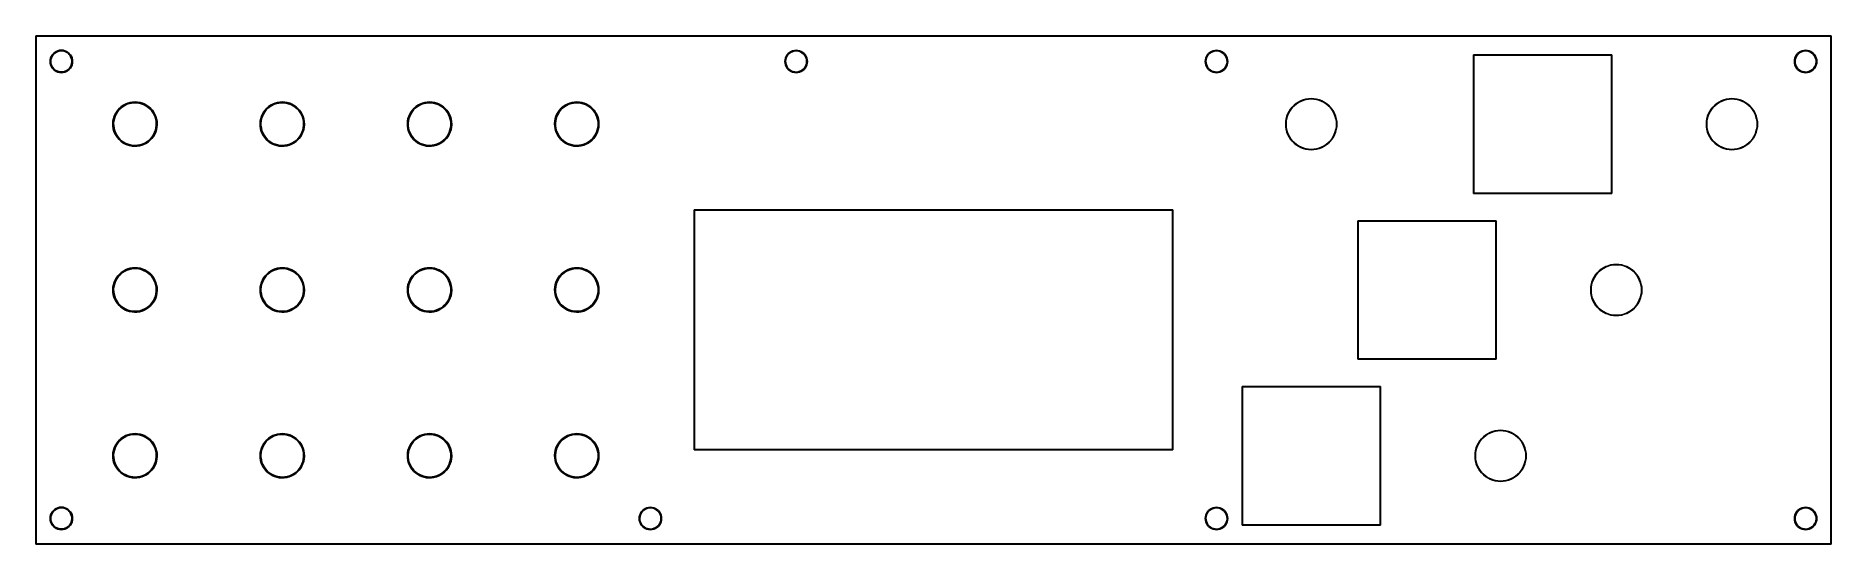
# Model space of a CAD drawing. Extents: x 3.79 to 13.54, y -7.18 to -4.42.
import ezdxf

# ---------------------------------------------------------------- set-up
doc = ezdxf.new("R2010")
doc.units = 0
doc.header["$MEASUREMENT"] = 0
doc.layers.add('BLACK', color=7, linetype='CONTINUOUS')

msp = doc.modelspace()

# ---------------------------------------------------------------- linework, layer by layer
at = {"layer": 'BLACK', "linetype": 'CONTINUOUS'}
for p, q in [((3.79233, -4.42354), (3.79262, -4.42284)), ((3.79233, -7.17944), (3.79233, -4.42354)), ((3.79262, -4.42284), (3.79331, -4.42255)), ((3.79331, -4.42255), (13.5427, -4.42255)), ((3.7943, -4.42452), (3.7943, -7.17846)), ((13.5417, -4.42452), (3.7943, -4.42452)), ((13.5417, -7.17846), (13.5417, -4.42452)), ((13.5427, -4.42255), (13.5434, -4.42284)), ((13.5434, -4.42284), (13.5437, -4.42354)), ((13.5437, -4.42354), (13.5437, -7.17944)), ((3.8695, -4.56094), (3.86961, -4.55954)), ((3.87025, -4.57048), (3.8695, -4.56094)), ((3.86961, -4.55954), (3.87025, -4.55139)), ((3.87025, -4.55139), (3.87248, -4.54208)), ((3.87248, -4.57979), (3.87025, -4.57048)), ((3.87248, -4.54208), (3.87615, -4.53323)), ((3.87615, -4.58864), (3.87248, -4.57979)), ((3.87425, -4.5502), (3.87325, -4.55954)), ((3.87325, -4.55954), (3.87379, -4.56891)), ((3.87379, -4.56891), (3.87586, -4.57807)), ((3.87676, -4.54116), (3.87425, -4.5502)), ((3.87586, -4.57807), (3.87939, -4.58676)), ((3.87615, -4.53323), (3.88115, -4.52507)), ((3.88071, -4.53264), (3.87676, -4.54116)), ((3.886, -4.52489), (3.88071, -4.53264)), ((3.88115, -4.52507), (3.88737, -4.51779)), ((3.89249, -4.5181), (3.886, -4.52489)), ((3.88737, -4.51779), (3.89465, -4.51157)), ((3.9, -4.51247), (3.89249, -4.5181)), ((3.89465, -4.51157), (3.90282, -4.50656)), ((3.90832, -4.50813), (3.9, -4.51247)), ((3.90282, -4.50656), (3.91166, -4.5029)), ((3.91724, -4.50521), (3.90832, -4.50813)), ((3.91166, -4.5029), (3.92097, -4.50066)), ((3.92652, -4.50379), (3.91724, -4.50521)), ((3.92097, -4.50066), (3.93052, -4.49991)), ((3.93591, -4.50391), (3.92652, -4.50379)), ((3.93052, -4.49991), (3.94007, -4.50066)), ((3.94515, -4.50556), (3.93591, -4.50391)), ((3.94007, -4.50066), (3.94938, -4.5029)), ((3.954, -4.50869), (3.94515, -4.50556)), ((3.94938, -4.5029), (3.95822, -4.50656)), ((3.96222, -4.51323), (3.954, -4.50869)), ((3.95822, -4.50656), (3.96639, -4.51157)), ((3.96959, -4.51904), (3.96222, -4.51323)), ((3.96639, -4.51157), (3.97367, -4.51779)), ((3.9759, -4.52599), (3.96959, -4.51904)), ((3.97367, -4.51779), (3.97989, -4.52507)), ((3.981, -4.53387), (3.9759, -4.52599)), ((3.97962, -4.59044), (3.98378, -4.58202)), ((3.97989, -4.52507), (3.98489, -4.53323)), ((3.98475, -4.54248), (3.981, -4.53387)), ((3.98378, -4.58202), (3.98651, -4.57304)), ((3.98703, -4.55158), (3.98475, -4.54248)), ((3.98489, -4.53323), (3.98856, -4.54208)), ((3.98856, -4.57979), (3.98489, -4.58864)), ((3.98651, -4.57304), (3.98773, -4.56374)), ((3.9878, -4.56094), (3.98703, -4.55158)), ((3.98773, -4.56374), (3.9878, -4.56094)), ((3.98856, -4.54208), (3.99079, -4.55139)), ((3.99079, -4.57048), (3.98856, -4.57979)), ((3.99079, -4.55139), (3.99154, -4.56094)), ((3.99154, -4.56094), (3.99079, -4.57048)), ((7.86072, -4.56133), (7.86083, -4.55993)), ((7.86147, -4.57088), (7.86072, -4.56133)), ((7.86083, -4.55993), (7.86147, -4.55178)), ((7.86147, -4.55178), (7.8637, -4.54247)), ((7.8637, -4.58019), (7.86147, -4.57088)), ((7.8637, -4.54247), (7.86737, -4.53363)), ((7.86737, -4.58903), (7.8637, -4.58019)), ((7.86547, -4.5506), (7.86447, -4.55993)), ((7.86447, -4.55993), (7.86502, -4.5693)), ((7.86502, -4.5693), (7.86708, -4.57846)), ((7.86798, -4.54155), (7.86547, -4.5506)), ((7.86708, -4.57846), (7.87061, -4.58716)), ((7.86737, -4.53363), (7.87237, -4.52546)), ((7.87193, -4.53304), (7.86798, -4.54155)), ((7.87722, -4.52528), (7.87193, -4.53304)), ((7.87237, -4.52546), (7.87859, -4.51818)), ((7.88371, -4.5185), (7.87722, -4.52528)), ((7.87859, -4.51818), (7.88587, -4.51196)), ((7.89122, -4.51286), (7.88371, -4.5185)), ((7.88587, -4.51196), (7.89404, -4.50696)), ((7.89954, -4.50852), (7.89122, -4.51286)), ((7.89404, -4.50696), (7.90288, -4.50329)), ((7.90847, -4.50561), (7.89954, -4.50852)), ((7.90288, -4.50329), (7.91219, -4.50106)), ((7.91774, -4.50419), (7.90847, -4.50561)), ((7.91219, -4.50106), (7.92174, -4.50031)), ((7.92713, -4.5043), (7.91774, -4.50419)), ((7.92174, -4.50031), (7.93129, -4.50106)), ((7.93637, -4.50595), (7.92713, -4.5043)), ((7.93129, -4.50106), (7.9406, -4.50329)), ((7.94522, -4.50908), (7.93637, -4.50595)), ((7.9406, -4.50329), (7.94944, -4.50696)), ((7.95344, -4.51362), (7.94522, -4.50908)), ((7.94944, -4.50696), (7.95761, -4.51196)), ((7.96081, -4.51944), (7.95344, -4.51362)), ((7.95761, -4.51196), (7.96489, -4.51818)), ((7.96712, -4.52638), (7.96081, -4.51944)), ((7.96489, -4.51818), (7.97111, -4.52546)), ((7.97222, -4.53426), (7.96712, -4.52638)), ((7.97084, -4.59083), (7.975, -4.58242)), ((7.97111, -4.52546), (7.97611, -4.53363)), ((7.97597, -4.54287), (7.97222, -4.53426)), ((7.975, -4.58242), (7.97773, -4.57344)), ((7.97825, -4.55198), (7.97597, -4.54287)), ((7.97611, -4.53363), (7.97978, -4.54247)), ((7.97978, -4.58019), (7.97611, -4.58903)), ((7.97773, -4.57344), (7.97895, -4.56413)), ((7.97902, -4.56133), (7.97825, -4.55198)), ((7.97895, -4.56413), (7.97902, -4.56133)), ((7.97978, -4.54247), (7.98201, -4.55178)), ((7.98201, -4.57088), (7.97978, -4.58019)), ((7.98201, -4.55178), (7.98276, -4.56133)), ((7.98276, -4.56133), (7.98201, -4.57088)), ((10.1442, -4.56133), (10.1443, -4.55993)), ((10.1449, -4.57088), (10.1442, -4.56133)), ((10.1443, -4.55993), (10.1449, -4.55178)), ((10.1449, -4.55178), (10.1472, -4.54247)), ((10.1472, -4.58019), (10.1449, -4.57088)), ((10.1472, -4.54247), (10.1508, -4.53363)), ((10.1508, -4.58903), (10.1472, -4.58019)), ((10.1489, -4.5506), (10.1479, -4.55993)), ((10.1479, -4.55993), (10.1485, -4.5693)), ((10.1485, -4.5693), (10.1505, -4.57846)), ((10.1514, -4.54155), (10.1489, -4.5506)), ((10.1505, -4.57846), (10.1541, -4.58716)), ((10.1508, -4.53363), (10.1558, -4.52546)), ((10.1554, -4.53304), (10.1514, -4.54155)), ((10.1607, -4.52528), (10.1554, -4.53304)), ((10.1558, -4.52546), (10.1621, -4.51818)), ((10.1672, -4.5185), (10.1607, -4.52528)), ((10.1621, -4.51818), (10.1693, -4.51196)), ((10.1747, -4.51286), (10.1672, -4.5185)), ((10.1693, -4.51196), (10.1775, -4.50696)), ((10.183, -4.50852), (10.1747, -4.51286)), ((10.1775, -4.50696), (10.1863, -4.50329)), ((10.1919, -4.50561), (10.183, -4.50852)), ((10.1863, -4.50329), (10.1957, -4.50106)), ((10.2012, -4.50419), (10.1919, -4.50561)), ((10.1957, -4.50106), (10.2052, -4.50031)), ((10.2106, -4.5043), (10.2012, -4.50419)), ((10.2052, -4.50031), (10.2148, -4.50106)), ((10.2198, -4.50595), (10.2106, -4.5043)), ((10.2148, -4.50106), (10.2241, -4.50329)), ((10.2287, -4.50908), (10.2198, -4.50595)), ((10.2241, -4.50329), (10.2329, -4.50696)), ((10.2369, -4.51362), (10.2287, -4.50908)), ((10.2329, -4.50696), (10.2411, -4.51196)), ((10.2443, -4.51944), (10.2369, -4.51362)), ((10.2411, -4.51196), (10.2484, -4.51818)), ((10.2506, -4.52638), (10.2443, -4.51944)), ((10.2484, -4.51818), (10.2546, -4.52546)), ((10.2557, -4.53426), (10.2506, -4.52638)), ((10.2543, -4.59083), (10.2585, -4.58242)), ((10.2546, -4.52546), (10.2596, -4.53363)), ((10.2594, -4.54287), (10.2557, -4.53426)), ((10.2585, -4.58242), (10.2612, -4.57344)), ((10.2617, -4.55198), (10.2594, -4.54287)), ((10.2596, -4.53363), (10.2632, -4.54247)), ((10.2632, -4.58019), (10.2596, -4.58903)), ((10.2612, -4.57344), (10.2624, -4.56413)), ((10.2625, -4.56133), (10.2617, -4.55198)), ((10.2624, -4.56413), (10.2625, -4.56133)), ((10.2632, -4.54247), (10.2655, -4.55178)), ((10.2655, -4.57088), (10.2632, -4.58019)), ((10.2655, -4.55178), (10.2662, -4.56133)), ((10.2662, -4.56133), (10.2655, -4.57088)), ((11.6009, -4.52649), (11.6012, -4.52579)), ((11.6009, -5.27649), (11.6009, -4.52649)), ((11.6012, -4.52579), (11.6019, -4.5255)), ((11.6019, -4.5255), (12.3519, -4.5255)), ((11.6028, -4.52747), (11.6028, -5.2755)), ((12.3509, -4.52747), (11.6028, -4.52747)), ((12.3509, -5.2755), (12.3509, -4.52747)), ((12.3519, -4.5255), (12.3526, -4.52579)), ((12.3526, -4.52579), (12.3528, -4.52649)), ((12.3528, -4.52649), (12.3528, -5.27649)), ((13.3442, -4.56133), (13.3443, -4.55993)), ((13.3449, -4.57088), (13.3442, -4.56133)), ((13.3443, -4.55993), (13.3449, -4.55178)), ((13.3449, -4.55178), (13.3472, -4.54247)), ((13.3472, -4.58019), (13.3449, -4.57088)), ((13.3472, -4.54247), (13.3508, -4.53363)), ((13.3508, -4.58903), (13.3472, -4.58019)), ((13.3489, -4.5506), (13.3479, -4.55993)), ((13.3479, -4.55993), (13.3485, -4.5693)), ((13.3485, -4.5693), (13.3505, -4.57846)), ((13.3514, -4.54155), (13.3489, -4.5506)), ((13.3505, -4.57846), (13.3541, -4.58716)), ((13.3508, -4.53363), (13.3558, -4.52546)), ((13.3554, -4.53304), (13.3514, -4.54155)), ((13.3607, -4.52528), (13.3554, -4.53304)), ((13.3558, -4.52546), (13.3621, -4.51818)), ((13.3672, -4.5185), (13.3607, -4.52528)), ((13.3621, -4.51818), (13.3693, -4.51196)), ((13.3747, -4.51286), (13.3672, -4.5185)), ((13.3693, -4.51196), (13.3775, -4.50696)), ((13.383, -4.50852), (13.3747, -4.51286)), ((13.3775, -4.50696), (13.3863, -4.50329)), ((13.3919, -4.50561), (13.383, -4.50852)), ((13.3863, -4.50329), (13.3957, -4.50106)), ((13.4012, -4.50419), (13.3919, -4.50561)), ((13.3957, -4.50106), (13.4052, -4.50031)), ((13.4106, -4.5043), (13.4012, -4.50419)), ((13.4052, -4.50031), (13.4148, -4.50106)), ((13.4198, -4.50595), (13.4106, -4.5043)), ((13.4148, -4.50106), (13.4241, -4.50329)), ((13.4287, -4.50908), (13.4198, -4.50595)), ((13.4241, -4.50329), (13.4329, -4.50696)), ((13.4369, -4.51362), (13.4287, -4.50908)), ((13.4329, -4.50696), (13.4411, -4.51196)), ((13.4443, -4.51944), (13.4369, -4.51362)), ((13.4411, -4.51196), (13.4484, -4.51818)), ((13.4506, -4.52638), (13.4443, -4.51944)), ((13.4484, -4.51818), (13.4546, -4.52546)), ((13.4557, -4.53426), (13.4506, -4.52638)), ((13.4543, -4.59083), (13.4585, -4.58242)), ((13.4546, -4.52546), (13.4596, -4.53363)), ((13.4594, -4.54287), (13.4557, -4.53426)), ((13.4585, -4.58242), (13.4612, -4.57344)), ((13.4617, -4.55198), (13.4594, -4.54287)), ((13.4596, -4.53363), (13.4632, -4.54247)), ((13.4632, -4.58019), (13.4596, -4.58903)), ((13.4612, -4.57344), (13.4624, -4.56413)), ((13.4625, -4.56133), (13.4617, -4.55198)), ((13.4624, -4.56413), (13.4625, -4.56133)), ((13.4632, -4.54247), (13.4655, -4.55178)), ((13.4655, -4.57088), (13.4632, -4.58019)), ((13.4655, -4.55178), (13.4662, -4.56133)), ((13.4662, -4.56133), (13.4655, -4.57088)), ((3.88115, -4.59681), (3.87615, -4.58864)), ((3.87939, -4.58676), (3.8843, -4.59477)), ((3.88737, -4.60409), (3.88115, -4.59681)), ((3.8843, -4.59477), (3.89044, -4.60186)), ((3.89465, -4.61031), (3.88737, -4.60409)), ((3.89044, -4.60186), (3.89766, -4.60786)), ((3.90282, -4.61531), (3.89465, -4.61031)), ((3.89766, -4.60786), (3.90577, -4.6126)), ((3.91166, -4.61897), (3.90282, -4.61531)), ((3.90577, -4.6126), (3.91454, -4.61594)), ((3.92097, -4.62121), (3.91166, -4.61897)), ((3.91454, -4.61594), (3.92374, -4.61782)), ((3.93052, -4.62196), (3.92097, -4.62121)), ((3.92374, -4.61782), (3.93312, -4.61816)), ((3.94007, -4.62121), (3.93052, -4.62196)), ((3.93312, -4.61816), (3.94243, -4.61697)), ((3.94938, -4.61897), (3.94007, -4.62121)), ((3.94243, -4.61697), (3.95142, -4.61427)), ((3.95822, -4.61531), (3.94938, -4.61897)), ((3.95142, -4.61427), (3.95985, -4.61014)), ((3.96639, -4.61031), (3.95822, -4.61531)), ((3.95985, -4.61014), (3.96749, -4.60469)), ((3.97367, -4.60409), (3.96639, -4.61031)), ((3.96749, -4.60469), (3.97414, -4.59806)), ((3.97989, -4.59681), (3.97367, -4.60409)), ((3.97414, -4.59806), (3.97962, -4.59044)), ((3.98489, -4.58864), (3.97989, -4.59681)), ((7.87237, -4.5972), (7.86737, -4.58903)), ((7.87061, -4.58716), (7.87552, -4.59516)), ((7.87859, -4.60448), (7.87237, -4.5972)), ((7.87552, -4.59516), (7.88166, -4.60226)), ((7.88587, -4.6107), (7.87859, -4.60448)), ((7.88166, -4.60226), (7.88888, -4.60825)), ((7.89404, -4.6157), (7.88587, -4.6107)), ((7.88888, -4.60825), (7.89699, -4.61299)), ((7.90288, -4.61937), (7.89404, -4.6157)), ((7.89699, -4.61299), (7.90576, -4.61634)), ((7.91219, -4.6216), (7.90288, -4.61937)), ((7.90576, -4.61634), (7.91496, -4.61821)), ((7.92174, -4.62235), (7.91219, -4.6216)), ((7.91496, -4.61821), (7.92434, -4.61855)), ((7.93129, -4.6216), (7.92174, -4.62235)), ((7.92434, -4.61855), (7.93365, -4.61736)), ((7.9406, -4.61937), (7.93129, -4.6216)), ((7.93365, -4.61736), (7.94264, -4.61466)), ((7.94944, -4.6157), (7.9406, -4.61937)), ((7.94264, -4.61466), (7.95107, -4.61053)), ((7.95761, -4.6107), (7.94944, -4.6157)), ((7.95107, -4.61053), (7.95871, -4.60508)), ((7.96489, -4.60448), (7.95761, -4.6107)), ((7.95871, -4.60508), (7.96536, -4.59846)), ((7.97111, -4.5972), (7.96489, -4.60448)), ((7.96536, -4.59846), (7.97084, -4.59083)), ((7.97611, -4.58903), (7.97111, -4.5972)), ((10.1558, -4.5972), (10.1508, -4.58903)), ((10.1541, -4.58716), (10.159, -4.59516)), ((10.1621, -4.60448), (10.1558, -4.5972)), ((10.159, -4.59516), (10.1651, -4.60226)), ((10.1693, -4.6107), (10.1621, -4.60448)), ((10.1651, -4.60226), (10.1723, -4.60825)), ((10.1775, -4.6157), (10.1693, -4.6107)), ((10.1723, -4.60825), (10.1805, -4.61299)), ((10.1863, -4.61937), (10.1775, -4.6157)), ((10.1805, -4.61299), (10.1892, -4.61634)), ((10.1957, -4.6216), (10.1863, -4.61937)), ((10.1892, -4.61634), (10.1984, -4.61821)), ((10.2052, -4.62235), (10.1957, -4.6216)), ((10.1984, -4.61821), (10.2078, -4.61855)), ((10.2148, -4.6216), (10.2052, -4.62235)), ((10.2078, -4.61855), (10.2171, -4.61736)), ((10.2241, -4.61937), (10.2148, -4.6216)), ((10.2171, -4.61736), (10.2261, -4.61466)), ((10.2329, -4.6157), (10.2241, -4.61937)), ((10.2261, -4.61466), (10.2345, -4.61053)), ((10.2411, -4.6107), (10.2329, -4.6157)), ((10.2345, -4.61053), (10.2422, -4.60508)), ((10.2484, -4.60448), (10.2411, -4.6107)), ((10.2422, -4.60508), (10.2488, -4.59846)), ((10.2546, -4.5972), (10.2484, -4.60448)), ((10.2488, -4.59846), (10.2543, -4.59083)), ((10.2596, -4.58903), (10.2546, -4.5972)), ((13.3558, -4.5972), (13.3508, -4.58903)), ((13.3541, -4.58716), (13.359, -4.59516)), ((13.3621, -4.60448), (13.3558, -4.5972)), ((13.359, -4.59516), (13.3651, -4.60226)), ((13.3693, -4.6107), (13.3621, -4.60448)), ((13.3651, -4.60226), (13.3723, -4.60825)), ((13.3775, -4.6157), (13.3693, -4.6107)), ((13.3723, -4.60825), (13.3805, -4.61299)), ((13.3863, -4.61937), (13.3775, -4.6157)), ((13.3805, -4.61299), (13.3892, -4.61634)), ((13.3957, -4.6216), (13.3863, -4.61937)), ((13.3892, -4.61634), (13.3984, -4.61821)), ((13.4052, -4.62235), (13.3957, -4.6216)), ((13.3984, -4.61821), (13.4078, -4.61855)), ((13.4148, -4.6216), (13.4052, -4.62235)), ((13.4078, -4.61855), (13.4171, -4.61736)), ((13.4241, -4.61937), (13.4148, -4.6216)), ((13.4171, -4.61736), (13.4261, -4.61466)), ((13.4329, -4.6157), (13.4241, -4.61937)), ((13.4261, -4.61466), (13.4345, -4.61053)), ((13.4411, -4.6107), (13.4329, -4.6157)), ((13.4345, -4.61053), (13.4422, -4.60508)), ((13.4484, -4.60448), (13.4411, -4.6107)), ((13.4422, -4.60508), (13.4488, -4.59846)), ((13.4546, -4.5972), (13.4484, -4.60448)), ((13.4488, -4.59846), (13.4543, -4.59083)), ((13.4596, -4.58903), (13.4546, -4.5972)), ((10.6508, -4.7813), (10.6637, -4.77471)), ((10.6644, -4.77633), (10.6517, -4.78284)), ((10.6637, -4.77471), (10.6773, -4.7695)), ((10.6778, -4.77119), (10.6644, -4.77633)), ((10.6773, -4.7695), (10.6913, -4.76574)), ((10.6917, -4.76748), (10.6778, -4.77119)), ((10.6913, -4.76574), (10.7057, -4.76347)), ((10.7058, -4.76524), (10.6917, -4.76748)), ((10.7057, -4.76347), (10.7202, -4.76271)), ((10.7202, -4.76449), (10.7058, -4.76524)), ((10.7202, -4.76271), (10.7347, -4.76347)), ((10.7345, -4.76524), (10.7202, -4.76449)), ((10.7486, -4.76748), (10.7345, -4.76524)), ((10.7347, -4.76347), (10.749, -4.76574)), ((10.7625, -4.77119), (10.7486, -4.76748)), ((10.749, -4.76574), (10.7631, -4.7695)), ((10.7759, -4.77633), (10.7625, -4.77119)), ((10.7631, -4.7695), (10.7766, -4.77471)), ((10.7887, -4.78284), (10.7759, -4.77633)), ((10.7766, -4.77471), (10.7896, -4.7813)), ((12.9358, -4.7813), (12.9488, -4.77471)), ((12.9495, -4.77633), (12.9367, -4.78284)), ((12.9488, -4.77471), (12.9623, -4.7695)), ((12.9629, -4.77119), (12.9495, -4.77633)), ((12.9623, -4.7695), (12.9764, -4.76574)), ((12.9767, -4.76748), (12.9629, -4.77119)), ((12.9764, -4.76574), (12.9907, -4.76347)), ((12.9909, -4.76524), (12.9767, -4.76748)), ((12.9907, -4.76347), (13.0052, -4.76271)), ((13.0052, -4.76449), (12.9909, -4.76524)), ((13.0052, -4.76271), (13.0197, -4.76347)), ((13.0195, -4.76524), (13.0052, -4.76449)), ((13.0337, -4.76748), (13.0195, -4.76524)), ((13.0197, -4.76347), (13.0341, -4.76574)), ((13.0475, -4.77119), (13.0337, -4.76748)), ((13.0341, -4.76574), (13.0481, -4.7695)), ((13.0609, -4.77633), (13.0475, -4.77119)), ((13.0481, -4.7695), (13.0617, -4.77471)), ((13.0737, -4.78284), (13.0609, -4.77633)), ((13.0617, -4.77471), (13.0746, -4.7813)), ((4.211, -4.886), (4.21343, -4.87277)), ((4.21343, -4.87277), (4.21731, -4.85989)), ((4.21853, -4.87109), (4.21582, -4.88416)), ((4.21731, -4.85989), (4.22261, -4.84753)), ((4.22272, -4.85841), (4.21853, -4.87109)), ((4.22261, -4.84753), (4.22925, -4.83583)), ((4.22834, -4.84631), (4.22272, -4.85841)), ((4.23531, -4.83492), (4.22834, -4.84631)), ((4.22925, -4.83583), (4.23716, -4.82495)), ((4.24355, -4.82442), (4.23531, -4.83492)), ((4.23716, -4.82495), (4.24623, -4.81502)), ((4.25294, -4.81493), (4.24355, -4.82442)), ((4.24623, -4.81502), (4.25635, -4.80616)), ((4.26336, -4.80659), (4.25294, -4.81493)), ((4.25635, -4.80616), (4.26739, -4.79848)), ((4.27466, -4.79949), (4.26336, -4.80659)), ((4.26739, -4.79848), (4.27923, -4.79209)), ((4.28671, -4.79375), (4.27466, -4.79949)), ((4.27923, -4.79209), (4.2917, -4.78705)), ((4.29934, -4.78942), (4.28671, -4.79375)), ((4.2917, -4.78705), (4.30465, -4.78343)), ((4.31238, -4.78658), (4.29934, -4.78942)), ((4.30465, -4.78343), (4.31793, -4.78128)), ((4.32566, -4.78525), (4.31238, -4.78658)), ((4.31793, -4.78128), (4.33136, -4.78062)), ((4.33901, -4.78546), (4.32566, -4.78525)), ((4.33136, -4.78062), (4.34478, -4.78147)), ((4.35225, -4.7872), (4.33901, -4.78546)), ((4.34478, -4.78147), (4.35803, -4.78381)), ((4.36519, -4.79046), (4.35225, -4.7872)), ((4.35803, -4.78381), (4.37093, -4.7876)), ((4.37768, -4.79517), (4.36519, -4.79046)), ((4.37093, -4.7876), (4.38333, -4.79281)), ((4.38954, -4.8013), (4.37768, -4.79517)), ((4.38333, -4.79281), (4.39507, -4.79938)), ((4.40062, -4.80874), (4.38954, -4.8013)), ((4.39507, -4.79938), (4.40601, -4.80721)), ((4.41077, -4.81741), (4.40062, -4.80874)), ((4.40601, -4.80721), (4.416, -4.81621)), ((4.41986, -4.82719), (4.41077, -4.81741)), ((4.416, -4.81621), (4.42493, -4.82626)), ((4.42776, -4.83795), (4.41986, -4.82719)), ((4.42493, -4.82626), (4.43269, -4.83725)), ((4.43437, -4.84954), (4.42776, -4.83795)), ((4.43269, -4.83725), (4.43917, -4.84904)), ((4.43961, -4.86182), (4.43437, -4.84954)), ((4.43917, -4.84904), (4.44429, -4.86148)), ((4.4434, -4.87462), (4.43961, -4.86182)), ((4.4457, -4.88777), (4.4434, -4.87462)), ((4.44429, -4.86148), (4.448, -4.8744)), ((4.448, -4.8744), (4.45024, -4.88767)), ((5.011, -4.886), (5.01343, -4.87277)), ((5.01343, -4.87277), (5.01731, -4.85989)), ((5.01853, -4.87109), (5.01582, -4.88416)), ((5.01731, -4.85989), (5.02261, -4.84753)), ((5.02272, -4.85841), (5.01853, -4.87109)), ((5.02261, -4.84753), (5.02925, -4.83583)), ((5.02834, -4.84631), (5.02272, -4.85841)), ((5.03531, -4.83492), (5.02834, -4.84631)), ((5.02925, -4.83583), (5.03716, -4.82495)), ((5.04355, -4.82442), (5.03531, -4.83492)), ((5.03716, -4.82495), (5.04623, -4.81502)), ((5.05294, -4.81493), (5.04355, -4.82442)), ((5.04623, -4.81502), (5.05635, -4.80616)), ((5.06336, -4.80659), (5.05294, -4.81493)), ((5.05635, -4.80616), (5.06739, -4.79848)), ((5.07466, -4.79949), (5.06336, -4.80659)), ((5.06739, -4.79848), (5.07923, -4.79209)), ((5.08671, -4.79375), (5.07466, -4.79949)), ((5.07923, -4.79209), (5.0917, -4.78705)), ((5.09934, -4.78942), (5.08671, -4.79375)), ((5.0917, -4.78705), (5.10465, -4.78343)), ((5.11238, -4.78658), (5.09934, -4.78942)), ((5.10465, -4.78343), (5.11793, -4.78128)), ((5.12566, -4.78525), (5.11238, -4.78658)), ((5.11793, -4.78128), (5.13136, -4.78062)), ((5.13901, -4.78546), (5.12566, -4.78525)), ((5.13136, -4.78062), (5.14478, -4.78147)), ((5.15225, -4.7872), (5.13901, -4.78546)), ((5.14478, -4.78147), (5.15803, -4.78381)), ((5.16519, -4.79046), (5.15225, -4.7872)), ((5.15803, -4.78381), (5.17093, -4.7876)), ((5.17768, -4.79517), (5.16519, -4.79046)), ((5.17093, -4.7876), (5.18333, -4.79281)), ((5.18954, -4.8013), (5.17768, -4.79517)), ((5.18333, -4.79281), (5.19507, -4.79938)), ((5.20062, -4.80874), (5.18954, -4.8013)), ((5.19507, -4.79938), (5.20601, -4.80721)), ((5.21077, -4.81741), (5.20062, -4.80874)), ((5.20601, -4.80721), (5.216, -4.81621)), ((5.21986, -4.82719), (5.21077, -4.81741)), ((5.216, -4.81621), (5.22493, -4.82626)), ((5.22776, -4.83795), (5.21986, -4.82719)), ((5.22493, -4.82626), (5.23269, -4.83725)), ((5.23437, -4.84954), (5.22776, -4.83795)), ((5.23269, -4.83725), (5.23917, -4.84904)), ((5.23961, -4.86182), (5.23437, -4.84954)), ((5.23917, -4.84904), (5.24429, -4.86148)), ((5.2434, -4.87462), (5.23961, -4.86182)), ((5.2457, -4.88777), (5.2434, -4.87462)), ((5.24429, -4.86148), (5.248, -4.8744)), ((5.248, -4.8744), (5.25024, -4.88767)), ((5.811, -4.886), (5.81343, -4.87277)), ((5.81343, -4.87277), (5.81731, -4.85989)), ((5.81853, -4.87109), (5.81582, -4.88416)), ((5.81731, -4.85989), (5.82261, -4.84753)), ((5.82272, -4.85841), (5.81853, -4.87109)), ((5.82261, -4.84753), (5.82925, -4.83583)), ((5.82834, -4.84631), (5.82272, -4.85841)), ((5.83531, -4.83492), (5.82834, -4.84631)), ((5.82925, -4.83583), (5.83716, -4.82495)), ((5.84355, -4.82442), (5.83531, -4.83492)), ((5.83716, -4.82495), (5.84623, -4.81502)), ((5.85294, -4.81493), (5.84355, -4.82442)), ((5.84623, -4.81502), (5.85635, -4.80616)), ((5.86336, -4.80659), (5.85294, -4.81493)), ((5.85635, -4.80616), (5.86739, -4.79848)), ((5.87466, -4.79949), (5.86336, -4.80659)), ((5.86739, -4.79848), (5.87922, -4.79209)), ((5.88671, -4.79375), (5.87466, -4.79949)), ((5.87922, -4.79209), (5.8917, -4.78705)), ((5.89934, -4.78942), (5.88671, -4.79375)), ((5.8917, -4.78705), (5.90465, -4.78343)), ((5.91238, -4.78658), (5.89934, -4.78942)), ((5.90465, -4.78343), (5.91793, -4.78128)), ((5.92566, -4.78525), (5.91238, -4.78658)), ((5.91793, -4.78128), (5.93136, -4.78062)), ((5.93901, -4.78546), (5.92566, -4.78525)), ((5.93136, -4.78062), (5.94478, -4.78147)), ((5.95225, -4.7872), (5.93901, -4.78546)), ((5.94478, -4.78147), (5.95803, -4.78381)), ((5.96519, -4.79046), (5.95225, -4.7872)), ((5.95803, -4.78381), (5.97093, -4.7876)), ((5.97768, -4.79517), (5.96519, -4.79046)), ((5.97093, -4.7876), (5.98333, -4.79281)), ((5.98954, -4.8013), (5.97768, -4.79517)), ((5.98333, -4.79281), (5.99507, -4.79938)), ((6.00062, -4.80874), (5.98954, -4.8013)), ((5.99507, -4.79938), (6.00601, -4.80721)), ((6.01077, -4.81741), (6.00062, -4.80874)), ((6.00601, -4.80721), (6.016, -4.81621)), ((6.01986, -4.82719), (6.01077, -4.81741)), ((6.016, -4.81621), (6.02493, -4.82626)), ((6.02776, -4.83795), (6.01986, -4.82719)), ((6.02493, -4.82626), (6.03269, -4.83725)), ((6.03437, -4.84954), (6.02776, -4.83795)), ((6.03269, -4.83725), (6.03917, -4.84904)), ((6.03961, -4.86182), (6.03437, -4.84954)), ((6.03917, -4.84904), (6.04429, -4.86148)), ((6.0434, -4.87462), (6.03961, -4.86182)), ((6.0457, -4.88777), (6.0434, -4.87462)), ((6.04429, -4.86148), (6.048, -4.8744)), ((6.048, -4.8744), (6.05024, -4.88767)), ((6.611, -4.886), (6.61343, -4.87277)), ((6.61343, -4.87277), (6.61731, -4.85989)), ((6.61853, -4.87109), (6.61582, -4.88416)), ((6.61731, -4.85989), (6.62261, -4.84753)), ((6.62272, -4.85841), (6.61853, -4.87109)), ((6.62261, -4.84753), (6.62925, -4.83583)), ((6.62834, -4.84631), (6.62272, -4.85841)), ((6.63531, -4.83492), (6.62834, -4.84631)), ((6.62925, -4.83583), (6.63716, -4.82495)), ((6.64355, -4.82442), (6.63531, -4.83492)), ((6.63716, -4.82495), (6.64623, -4.81502)), ((6.65294, -4.81493), (6.64355, -4.82442)), ((6.64623, -4.81502), (6.65635, -4.80616)), ((6.66336, -4.80659), (6.65294, -4.81493)), ((6.65635, -4.80616), (6.66739, -4.79848)), ((6.67466, -4.79949), (6.66336, -4.80659)), ((6.66739, -4.79848), (6.67922, -4.79209)), ((6.68671, -4.79375), (6.67466, -4.79949)), ((6.67922, -4.79209), (6.6917, -4.78705)), ((6.69934, -4.78942), (6.68671, -4.79375)), ((6.6917, -4.78705), (6.70465, -4.78343)), ((6.71238, -4.78658), (6.69934, -4.78942)), ((6.70465, -4.78343), (6.71793, -4.78128)), ((6.72566, -4.78525), (6.71238, -4.78658)), ((6.71793, -4.78128), (6.73136, -4.78062)), ((6.73901, -4.78546), (6.72566, -4.78525)), ((6.73136, -4.78062), (6.74478, -4.78147)), ((6.75225, -4.7872), (6.73901, -4.78546)), ((6.74478, -4.78147), (6.75803, -4.78381)), ((6.76519, -4.79046), (6.75225, -4.7872)), ((6.75803, -4.78381), (6.77093, -4.7876)), ((6.77768, -4.79517), (6.76519, -4.79046)), ((6.77093, -4.7876), (6.78333, -4.79281)), ((6.78954, -4.8013), (6.77768, -4.79517)), ((6.78333, -4.79281), (6.79507, -4.79938)), ((6.80062, -4.80874), (6.78954, -4.8013)), ((6.79507, -4.79938), (6.80601, -4.80721)), ((6.81077, -4.81741), (6.80062, -4.80874)), ((6.80601, -4.80721), (6.816, -4.81621)), ((6.81986, -4.82719), (6.81077, -4.81741)), ((6.816, -4.81621), (6.82493, -4.82626)), ((6.82776, -4.83795), (6.81986, -4.82719)), ((6.82493, -4.82626), (6.83269, -4.83725)), ((6.83437, -4.84954), (6.82776, -4.83795)), ((6.83269, -4.83725), (6.83917, -4.84904)), ((6.83961, -4.86182), (6.83437, -4.84954)), ((6.83917, -4.84904), (6.84429, -4.86148)), ((6.8434, -4.87462), (6.83961, -4.86182)), ((6.8457, -4.88777), (6.8434, -4.87462)), ((6.84429, -4.86148), (6.848, -4.8744)), ((6.848, -4.8744), (6.85024, -4.88767)), ((10.5821, -4.88698), (10.5844, -4.87263)), ((10.5862, -4.873), (10.5839, -4.88717)), ((10.5844, -4.87263), (10.5882, -4.8586)), ((10.5899, -4.85915), (10.5862, -4.873)), ((10.5882, -4.8586), (10.5934, -4.84504)), ((10.595, -4.84577), (10.5899, -4.85915)), ((10.5934, -4.84504), (10.6, -4.8321)), ((10.6015, -4.83299), (10.595, -4.84577)), ((10.6, -4.8321), (10.6079, -4.81992)), ((10.6093, -4.82096), (10.6015, -4.83299)), ((10.6079, -4.81992), (10.617, -4.80863)), ((10.6184, -4.80982), (10.6093, -4.82096)), ((10.617, -4.80863), (10.6273, -4.79835)), ((10.6285, -4.79968), (10.6184, -4.80982)), ((10.6273, -4.79835), (10.6386, -4.78921)), ((10.6396, -4.79065), (10.6285, -4.79968)), ((10.6386, -4.78921), (10.6508, -4.7813)), ((10.6517, -4.78284), (10.6396, -4.79065)), ((10.8007, -4.79065), (10.7887, -4.78284)), ((10.7896, -4.7813), (10.8017, -4.78921)), ((10.8118, -4.79968), (10.8007, -4.79065)), ((10.8017, -4.78921), (10.813, -4.79835)), ((10.822, -4.80982), (10.8118, -4.79968)), ((10.813, -4.79835), (10.8233, -4.80863)), ((10.831, -4.82096), (10.822, -4.80982)), ((10.8233, -4.80863), (10.8324, -4.81992)), ((10.8388, -4.83299), (10.831, -4.82096)), ((10.8324, -4.81992), (10.8404, -4.8321)), ((10.8453, -4.84577), (10.8388, -4.83299)), ((10.8404, -4.8321), (10.8469, -4.84504)), ((10.8505, -4.85915), (10.8453, -4.84577)), ((10.8469, -4.84504), (10.8522, -4.8586)), ((10.8542, -4.873), (10.8505, -4.85915)), ((10.8522, -4.8586), (10.8559, -4.87263)), ((10.8564, -4.88717), (10.8542, -4.873)), ((10.8559, -4.87263), (10.8582, -4.88698)), ((12.8672, -4.88698), (12.8695, -4.87263)), ((12.8712, -4.873), (12.869, -4.88717)), ((12.8695, -4.87263), (12.8732, -4.8586)), ((12.8749, -4.85915), (12.8712, -4.873)), ((12.8732, -4.8586), (12.8784, -4.84504)), ((12.8801, -4.84577), (12.8749, -4.85915)), ((12.8784, -4.84504), (12.885, -4.8321)), ((12.8866, -4.83299), (12.8801, -4.84577)), ((12.885, -4.8321), (12.8929, -4.81992)), ((12.8944, -4.82096), (12.8866, -4.83299)), ((12.8929, -4.81992), (12.9021, -4.80863)), ((12.9034, -4.80982), (12.8944, -4.82096)), ((12.9021, -4.80863), (12.9123, -4.79835)), ((12.9135, -4.79968), (12.9034, -4.80982)), ((12.9123, -4.79835), (12.9236, -4.78921)), ((12.9247, -4.79065), (12.9135, -4.79968)), ((12.9236, -4.78921), (12.9358, -4.7813)), ((12.9367, -4.78284), (12.9247, -4.79065)), ((13.0857, -4.79065), (13.0737, -4.78284)), ((13.0746, -4.7813), (13.0868, -4.78921)), ((13.0969, -4.79968), (13.0857, -4.79065)), ((13.0868, -4.78921), (13.0981, -4.79835)), ((13.107, -4.80982), (13.0969, -4.79968)), ((13.0981, -4.79835), (13.1083, -4.80863)), ((13.116, -4.82096), (13.107, -4.80982)), ((13.1083, -4.80863), (13.1175, -4.81992)), ((13.1238, -4.83299), (13.116, -4.82096)), ((13.1175, -4.81992), (13.1254, -4.8321)), ((13.1304, -4.84577), (13.1238, -4.83299)), ((13.1254, -4.8321), (13.132, -4.84504)), ((13.1355, -4.85915), (13.1304, -4.84577)), ((13.132, -4.84504), (13.1372, -4.8586)), ((13.1392, -4.873), (13.1355, -4.85915)), ((13.1372, -4.8586), (13.141, -4.87263)), ((13.1415, -4.88717), (13.1392, -4.873)), ((13.141, -4.87263), (13.1432, -4.88698)), ((4.21006, -4.89941), (4.2102, -4.89745)), ((4.21062, -4.91285), (4.21006, -4.89941)), ((4.2102, -4.89745), (4.211, -4.886)), ((4.21268, -4.92614), (4.21062, -4.91285)), ((4.21621, -4.93912), (4.21268, -4.92614)), ((4.21582, -4.88416), (4.21463, -4.89745)), ((4.21463, -4.89745), (4.21498, -4.9108)), ((4.21498, -4.9108), (4.21686, -4.92401)), ((4.22116, -4.95163), (4.21621, -4.93912)), ((4.21686, -4.92401), (4.22025, -4.93692)), ((4.22025, -4.93692), (4.2251, -4.94936)), ((4.22747, -4.9635), (4.22116, -4.95163)), ((4.2251, -4.94936), (4.23135, -4.96116)), ((4.23507, -4.9746), (4.22747, -4.9635)), ((4.23135, -4.96116), (4.23891, -4.97216)), ((4.23891, -4.97216), (4.24768, -4.98222)), ((4.41504, -4.98046), (4.4236, -4.97022)), ((4.43086, -4.96776), (4.42281, -4.97853)), ((4.4236, -4.97022), (4.43093, -4.95907)), ((4.43767, -4.95616), (4.43086, -4.96776)), ((4.43093, -4.95907), (4.43693, -4.94714)), ((4.43693, -4.94714), (4.44152, -4.93461)), ((4.44314, -4.94388), (4.43767, -4.95616)), ((4.44152, -4.93461), (4.44463, -4.92163)), ((4.44721, -4.93105), (4.44314, -4.94388)), ((4.44463, -4.92163), (4.44624, -4.90837)), ((4.44646, -4.90109), (4.4457, -4.88777)), ((4.44624, -4.90837), (4.44646, -4.90109)), ((4.44982, -4.91786), (4.44721, -4.93105)), ((4.45095, -4.90446), (4.44982, -4.91786)), ((4.45024, -4.88767), (4.45099, -4.90109)), ((4.45099, -4.90109), (4.45095, -4.90446)), ((5.01006, -4.89941), (5.0102, -4.89745)), ((5.01062, -4.91285), (5.01006, -4.89941)), ((5.0102, -4.89745), (5.011, -4.886)), ((5.01268, -4.92614), (5.01062, -4.91285)), ((5.01621, -4.93912), (5.01268, -4.92614)), ((5.01582, -4.88416), (5.01463, -4.89745)), ((5.01463, -4.89745), (5.01498, -4.9108)), ((5.01498, -4.9108), (5.01686, -4.92401)), ((5.02116, -4.95163), (5.01621, -4.93912)), ((5.01686, -4.92401), (5.02025, -4.93692)), ((5.02025, -4.93692), (5.0251, -4.94936)), ((5.02747, -4.9635), (5.02116, -4.95163)), ((5.0251, -4.94936), (5.03135, -4.96116)), ((5.03507, -4.9746), (5.02747, -4.9635)), ((5.03135, -4.96116), (5.03891, -4.97216)), ((5.03891, -4.97216), (5.04768, -4.98222)), ((5.21504, -4.98046), (5.2236, -4.97022)), ((5.23086, -4.96776), (5.22281, -4.97853)), ((5.2236, -4.97022), (5.23093, -4.95907)), ((5.23767, -4.95616), (5.23086, -4.96776)), ((5.23093, -4.95907), (5.23693, -4.94714)), ((5.23693, -4.94714), (5.24152, -4.93461)), ((5.24314, -4.94388), (5.23767, -4.95616)), ((5.24152, -4.93461), (5.24463, -4.92163)), ((5.24721, -4.93105), (5.24314, -4.94388)), ((5.24463, -4.92163), (5.24624, -4.90837)), ((5.24646, -4.90109), (5.2457, -4.88777)), ((5.24624, -4.90837), (5.24646, -4.90109)), ((5.24982, -4.91786), (5.24721, -4.93105)), ((5.25095, -4.90446), (5.24982, -4.91786)), ((5.25024, -4.88767), (5.25099, -4.90109)), ((5.25099, -4.90109), (5.25095, -4.90446)), ((5.81006, -4.89941), (5.8102, -4.89745)), ((5.81062, -4.91285), (5.81006, -4.89941)), ((5.8102, -4.89745), (5.811, -4.886)), ((5.81268, -4.92614), (5.81062, -4.91285)), ((5.81621, -4.93912), (5.81268, -4.92614)), ((5.81582, -4.88416), (5.81463, -4.89745)), ((5.81463, -4.89745), (5.81498, -4.9108)), ((5.81498, -4.9108), (5.81686, -4.92401)), ((5.82116, -4.95163), (5.81621, -4.93912)), ((5.81686, -4.92401), (5.82025, -4.93692)), ((5.82025, -4.93692), (5.8251, -4.94936)), ((5.82747, -4.9635), (5.82116, -4.95163)), ((5.8251, -4.94936), (5.83135, -4.96116)), ((5.83507, -4.9746), (5.82747, -4.9635)), ((5.83135, -4.96116), (5.83891, -4.97216)), ((5.83891, -4.97216), (5.84768, -4.98222)), ((6.01504, -4.98046), (6.0236, -4.97022)), ((6.03086, -4.96776), (6.02281, -4.97853)), ((6.0236, -4.97022), (6.03093, -4.95907)), ((6.03767, -4.95616), (6.03086, -4.96776)), ((6.03093, -4.95907), (6.03693, -4.94714)), ((6.03693, -4.94714), (6.04152, -4.93461)), ((6.04314, -4.94388), (6.03767, -4.95616)), ((6.04152, -4.93461), (6.04463, -4.92163)), ((6.04721, -4.93105), (6.04314, -4.94388)), ((6.04463, -4.92163), (6.04624, -4.90837)), ((6.04646, -4.90109), (6.0457, -4.88777)), ((6.04624, -4.90837), (6.04646, -4.90109)), ((6.04982, -4.91786), (6.04721, -4.93105)), ((6.05095, -4.90446), (6.04982, -4.91786)), ((6.05024, -4.88767), (6.05099, -4.90109)), ((6.05099, -4.90109), (6.05095, -4.90446)), ((6.61006, -4.89941), (6.6102, -4.89745)), ((6.61062, -4.91285), (6.61006, -4.89941)), ((6.6102, -4.89745), (6.611, -4.886)), ((6.61268, -4.92614), (6.61062, -4.91285)), ((6.61621, -4.93912), (6.61268, -4.92614)), ((6.61582, -4.88416), (6.61463, -4.89745)), ((6.61463, -4.89745), (6.61498, -4.9108)), ((6.61498, -4.9108), (6.61686, -4.92401)), ((6.62116, -4.95163), (6.61621, -4.93912)), ((6.61686, -4.92401), (6.62025, -4.93692)), ((6.62025, -4.93692), (6.6251, -4.94936)), ((6.62747, -4.9635), (6.62116, -4.95163)), ((6.6251, -4.94936), (6.63135, -4.96116)), ((6.63507, -4.9746), (6.62747, -4.9635)), ((6.63135, -4.96116), (6.63891, -4.97216)), ((6.63891, -4.97216), (6.64768, -4.98222)), ((6.81504, -4.98046), (6.8236, -4.97022)), ((6.83086, -4.96776), (6.82281, -4.97853)), ((6.8236, -4.97022), (6.83093, -4.95907)), ((6.83767, -4.95616), (6.83086, -4.96776)), ((6.83093, -4.95907), (6.83693, -4.94714)), ((6.83693, -4.94714), (6.84152, -4.93461)), ((6.84314, -4.94388), (6.83767, -4.95616)), ((6.84152, -4.93461), (6.84463, -4.92163)), ((6.84721, -4.93105), (6.84314, -4.94388)), ((6.84463, -4.92163), (6.84624, -4.90837)), ((6.84646, -4.90109), (6.8457, -4.88777)), ((6.84624, -4.90837), (6.84646, -4.90109)), ((6.84982, -4.91786), (6.84721, -4.93105)), ((6.85095, -4.90446), (6.84982, -4.91786)), ((6.85024, -4.88767), (6.85099, -4.90109)), ((6.85099, -4.90109), (6.85095, -4.90446)), ((10.5814, -4.90149), (10.5821, -4.88698)), ((10.5821, -4.91599), (10.5814, -4.90149)), ((10.5844, -4.93034), (10.5821, -4.91599)), ((10.5839, -4.88717), (10.5832, -4.90149)), ((10.5832, -4.90149), (10.5839, -4.91581)), ((10.5839, -4.91581), (10.5862, -4.92997)), ((10.5882, -4.94437), (10.5844, -4.93034)), ((10.5862, -4.92997), (10.5899, -4.94382)), ((10.5934, -4.95793), (10.5882, -4.94437)), ((10.5899, -4.94382), (10.595, -4.95721)), ((10.6, -4.97088), (10.5934, -4.95793)), ((10.595, -4.95721), (10.6015, -4.96999)), ((10.6079, -4.98306), (10.6, -4.97088)), ((10.6015, -4.96999), (10.6093, -4.98201)), ((10.831, -4.98201), (10.8388, -4.96999)), ((10.8404, -4.97088), (10.8324, -4.98306)), ((10.8388, -4.96999), (10.8453, -4.95721)), ((10.8469, -4.95793), (10.8404, -4.97088)), ((10.8453, -4.95721), (10.8505, -4.94382)), ((10.8522, -4.94437), (10.8469, -4.95793)), ((10.8505, -4.94382), (10.8542, -4.92997)), ((10.8559, -4.93034), (10.8522, -4.94437)), ((10.8542, -4.92997), (10.8564, -4.91581)), ((10.8582, -4.91599), (10.8559, -4.93034)), ((10.8572, -4.90149), (10.8564, -4.88717)), ((10.8564, -4.91581), (10.8572, -4.90149)), ((10.8582, -4.88698), (10.8589, -4.90149)), ((10.8589, -4.90149), (10.8582, -4.91599)), ((12.8664, -4.90149), (12.8672, -4.88698)), ((12.8672, -4.91599), (12.8664, -4.90149)), ((12.8695, -4.93034), (12.8672, -4.91599)), ((12.869, -4.88717), (12.8682, -4.90149)), ((12.8682, -4.90149), (12.869, -4.91581)), ((12.869, -4.91581), (12.8712, -4.92997)), ((12.8732, -4.94437), (12.8695, -4.93034)), ((12.8712, -4.92997), (12.8749, -4.94382)), ((12.8784, -4.95793), (12.8732, -4.94437)), ((12.8749, -4.94382), (12.8801, -4.95721)), ((12.885, -4.97088), (12.8784, -4.95793)), ((12.8801, -4.95721), (12.8866, -4.96999)), ((12.8929, -4.98306), (12.885, -4.97088)), ((12.8866, -4.96999), (12.8944, -4.98201)), ((13.116, -4.98201), (13.1238, -4.96999)), ((13.1254, -4.97088), (13.1175, -4.98306)), ((13.1238, -4.96999), (13.1304, -4.95721)), ((13.132, -4.95793), (13.1254, -4.97088)), ((13.1304, -4.95721), (13.1355, -4.94382)), ((13.1372, -4.94437), (13.132, -4.95793)), ((13.1355, -4.94382), (13.1392, -4.92997)), ((13.141, -4.93034), (13.1372, -4.94437)), ((13.1392, -4.92997), (13.1415, -4.91581)), ((13.1432, -4.91599), (13.141, -4.93034)), ((13.1422, -4.90149), (13.1415, -4.88717)), ((13.1415, -4.91581), (13.1422, -4.90149)), ((13.1432, -4.88698), (13.144, -4.90149)), ((13.144, -4.90149), (13.1432, -4.91599)), ((4.24386, -4.98478), (4.23507, -4.9746)), ((4.25373, -4.99392), (4.24386, -4.98478)), ((4.24768, -4.98222), (4.25755, -4.9912)), ((4.26455, -5.0019), (4.25373, -4.99392)), ((4.25755, -4.9912), (4.26839, -4.99899)), ((4.2762, -5.00863), (4.26455, -5.0019)), ((4.26839, -4.99899), (4.28006, -5.00548)), ((4.28853, -5.01401), (4.2762, -5.00863)), ((4.28006, -5.00548), (4.29239, -5.01059)), ((4.30137, -5.01799), (4.28853, -5.01401)), ((4.29239, -5.01059), (4.30523, -5.01425)), ((4.31459, -5.02051), (4.30137, -5.01799)), ((4.30523, -5.01425), (4.3184, -5.0164)), ((4.328, -5.02154), (4.31459, -5.02051)), ((4.3184, -5.0164), (4.33173, -5.01703)), ((4.34144, -5.02107), (4.328, -5.02154)), ((4.33173, -5.01703), (4.34505, -5.01612)), ((4.35474, -5.01911), (4.34144, -5.02107)), ((4.34505, -5.01612), (4.35818, -5.01369)), ((4.36775, -5.01567), (4.35474, -5.01911)), ((4.35818, -5.01369), (4.37093, -5.00977)), ((4.38029, -5.01081), (4.36775, -5.01567)), ((4.37093, -5.00977), (4.38316, -5.0044)), ((4.39221, -5.00458), (4.38029, -5.01081)), ((4.38316, -5.0044), (4.39468, -4.99767)), ((4.40336, -4.99705), (4.39221, -5.00458)), ((4.39468, -4.99767), (4.40536, -4.98965)), ((4.4136, -4.98834), (4.40336, -4.99705)), ((4.40536, -4.98965), (4.41504, -4.98046)), ((4.42281, -4.97853), (4.4136, -4.98834)), ((5.04386, -4.98478), (5.03507, -4.9746)), ((5.05373, -4.99392), (5.04386, -4.98478)), ((5.04768, -4.98222), (5.05755, -4.9912)), ((5.06455, -5.0019), (5.05373, -4.99392)), ((5.05755, -4.9912), (5.06839, -4.99899)), ((5.0762, -5.00863), (5.06455, -5.0019)), ((5.06839, -4.99899), (5.08006, -5.00548)), ((5.08853, -5.01401), (5.0762, -5.00863)), ((5.08006, -5.00548), (5.09239, -5.01059)), ((5.10137, -5.01799), (5.08853, -5.01401)), ((5.09239, -5.01059), (5.10523, -5.01425)), ((5.11459, -5.02051), (5.10137, -5.01799)), ((5.10523, -5.01425), (5.1184, -5.0164)), ((5.128, -5.02154), (5.11459, -5.02051)), ((5.1184, -5.0164), (5.13173, -5.01703)), ((5.14144, -5.02107), (5.128, -5.02154)), ((5.13173, -5.01703), (5.14505, -5.01612)), ((5.15474, -5.01911), (5.14144, -5.02107)), ((5.14505, -5.01612), (5.15818, -5.01369)), ((5.16775, -5.01567), (5.15474, -5.01911)), ((5.15818, -5.01369), (5.17093, -5.00977)), ((5.18029, -5.01081), (5.16775, -5.01567)), ((5.17093, -5.00977), (5.18316, -5.0044)), ((5.19221, -5.00458), (5.18029, -5.01081)), ((5.18316, -5.0044), (5.19468, -4.99767)), ((5.20336, -4.99705), (5.19221, -5.00458)), ((5.19468, -4.99767), (5.20536, -4.98965)), ((5.2136, -4.98834), (5.20336, -4.99705)), ((5.20536, -4.98965), (5.21504, -4.98046)), ((5.22281, -4.97853), (5.2136, -4.98834)), ((5.84386, -4.98478), (5.83507, -4.9746)), ((5.85373, -4.99392), (5.84386, -4.98478)), ((5.84768, -4.98222), (5.85755, -4.9912)), ((5.86455, -5.0019), (5.85373, -4.99392)), ((5.85755, -4.9912), (5.86839, -4.99899)), ((5.8762, -5.00863), (5.86455, -5.0019)), ((5.86839, -4.99899), (5.88006, -5.00548)), ((5.88853, -5.01401), (5.8762, -5.00863)), ((5.88006, -5.00548), (5.89239, -5.01059)), ((5.90137, -5.01799), (5.88853, -5.01401)), ((5.89239, -5.01059), (5.90523, -5.01425)), ((5.91459, -5.02051), (5.90137, -5.01799)), ((5.90523, -5.01425), (5.9184, -5.0164)), ((5.928, -5.02154), (5.91459, -5.02051)), ((5.9184, -5.0164), (5.93173, -5.01703)), ((5.94144, -5.02107), (5.928, -5.02154)), ((5.93173, -5.01703), (5.94505, -5.01612)), ((5.95474, -5.01911), (5.94144, -5.02107)), ((5.94505, -5.01612), (5.95818, -5.01369)), ((5.96775, -5.01567), (5.95474, -5.01911)), ((5.95818, -5.01369), (5.97093, -5.00977)), ((5.98029, -5.01081), (5.96775, -5.01567)), ((5.97093, -5.00977), (5.98316, -5.0044)), ((5.99221, -5.00458), (5.98029, -5.01081)), ((5.98316, -5.0044), (5.99468, -4.99767)), ((6.00336, -4.99705), (5.99221, -5.00458)), ((5.99468, -4.99767), (6.00536, -4.98965)), ((6.0136, -4.98834), (6.00336, -4.99705)), ((6.00536, -4.98965), (6.01504, -4.98046)), ((6.02281, -4.97853), (6.0136, -4.98834)), ((6.64386, -4.98478), (6.63507, -4.9746)), ((6.65373, -4.99392), (6.64386, -4.98478)), ((6.64768, -4.98222), (6.65755, -4.9912)), ((6.66455, -5.0019), (6.65373, -4.99392)), ((6.65755, -4.9912), (6.66839, -4.99899)), ((6.6762, -5.00863), (6.66455, -5.0019)), ((6.66839, -4.99899), (6.68006, -5.00548)), ((6.68853, -5.01401), (6.6762, -5.00863)), ((6.68006, -5.00548), (6.69239, -5.01059)), ((6.70137, -5.01799), (6.68853, -5.01401)), ((6.69239, -5.01059), (6.70523, -5.01425)), ((6.71459, -5.02051), (6.70137, -5.01799)), ((6.70523, -5.01425), (6.7184, -5.0164)), ((6.728, -5.02154), (6.71459, -5.02051)), ((6.7184, -5.0164), (6.73173, -5.01703)), ((6.74144, -5.02107), (6.728, -5.02154)), ((6.73173, -5.01703), (6.74505, -5.01612)), ((6.75474, -5.01911), (6.74144, -5.02107)), ((6.74505, -5.01612), (6.75818, -5.01369)), ((6.76775, -5.01567), (6.75474, -5.01911)), ((6.75818, -5.01369), (6.77093, -5.00977)), ((6.78029, -5.01081), (6.76775, -5.01567)), ((6.77093, -5.00977), (6.78316, -5.0044)), ((6.79221, -5.00458), (6.78029, -5.01081)), ((6.78316, -5.0044), (6.79468, -4.99767)), ((6.80336, -4.99705), (6.79221, -5.00458)), ((6.79468, -4.99767), (6.80536, -4.98965)), ((6.8136, -4.98834), (6.80336, -4.99705)), ((6.80536, -4.98965), (6.81504, -4.98046)), ((6.82281, -4.97853), (6.8136, -4.98834)), ((10.617, -4.99435), (10.6079, -4.98306)), ((10.6093, -4.98201), (10.6184, -4.99316)), ((10.6273, -5.00462), (10.617, -4.99435)), ((10.6184, -4.99316), (10.6285, -5.0033)), ((10.6386, -5.01376), (10.6273, -5.00462)), ((10.6285, -5.0033), (10.6396, -5.01232)), ((10.6508, -5.02167), (10.6386, -5.01376)), ((10.6396, -5.01232), (10.6517, -5.02013)), ((10.6637, -5.02827), (10.6508, -5.02167)), ((10.6517, -5.02013), (10.6644, -5.02664)), ((10.6773, -5.03348), (10.6637, -5.02827)), ((10.6644, -5.02664), (10.6778, -5.03178)), ((10.6913, -5.03724), (10.6773, -5.03348)), ((10.6778, -5.03178), (10.6917, -5.03549)), ((10.7057, -5.03951), (10.6913, -5.03724)), ((10.6917, -5.03549), (10.7058, -5.03774)), ((10.7202, -5.04027), (10.7057, -5.03951)), ((10.7058, -5.03774), (10.7202, -5.03849)), ((10.7202, -5.03849), (10.7345, -5.03774)), ((10.7347, -5.03951), (10.7202, -5.04027)), ((10.7345, -5.03774), (10.7486, -5.03549)), ((10.749, -5.03724), (10.7347, -5.03951)), ((10.7486, -5.03549), (10.7625, -5.03178)), ((10.7631, -5.03348), (10.749, -5.03724)), ((10.7625, -5.03178), (10.7759, -5.02664)), ((10.7766, -5.02827), (10.7631, -5.03348)), ((10.7759, -5.02664), (10.7887, -5.02013)), ((10.7896, -5.02167), (10.7766, -5.02827)), ((10.7887, -5.02013), (10.8007, -5.01232)), ((10.8017, -5.01376), (10.7896, -5.02167)), ((10.8007, -5.01232), (10.8118, -5.0033)), ((10.813, -5.00462), (10.8017, -5.01376)), ((10.8118, -5.0033), (10.822, -4.99316)), ((10.8233, -4.99435), (10.813, -5.00462)), ((10.822, -4.99316), (10.831, -4.98201)), ((10.8324, -4.98306), (10.8233, -4.99435)), ((12.9021, -4.99435), (12.8929, -4.98306)), ((12.8944, -4.98201), (12.9034, -4.99316)), ((12.9123, -5.00462), (12.9021, -4.99435)), ((12.9034, -4.99316), (12.9135, -5.0033)), ((12.9236, -5.01376), (12.9123, -5.00462)), ((12.9135, -5.0033), (12.9247, -5.01232)), ((12.9358, -5.02167), (12.9236, -5.01376)), ((12.9247, -5.01232), (12.9367, -5.02013)), ((12.9488, -5.02827), (12.9358, -5.02167)), ((12.9367, -5.02013), (12.9495, -5.02664)), ((12.9623, -5.03348), (12.9488, -5.02827)), ((12.9495, -5.02664), (12.9629, -5.03178)), ((12.9764, -5.03724), (12.9623, -5.03348)), ((12.9629, -5.03178), (12.9767, -5.03549)), ((12.9907, -5.03951), (12.9764, -5.03724)), ((12.9767, -5.03549), (12.9909, -5.03774)), ((13.0052, -5.04027), (12.9907, -5.03951)), ((12.9909, -5.03774), (13.0052, -5.03849)), ((13.0052, -5.03849), (13.0195, -5.03774)), ((13.0197, -5.03951), (13.0052, -5.04027)), ((13.0195, -5.03774), (13.0337, -5.03549)), ((13.0341, -5.03724), (13.0197, -5.03951)), ((13.0337, -5.03549), (13.0475, -5.03178)), ((13.0481, -5.03348), (13.0341, -5.03724)), ((13.0475, -5.03178), (13.0609, -5.02664)), ((13.0617, -5.02827), (13.0481, -5.03348)), ((13.0609, -5.02664), (13.0737, -5.02013)), ((13.0746, -5.02167), (13.0617, -5.02827)), ((13.0737, -5.02013), (13.0857, -5.01232)), ((13.0868, -5.01376), (13.0746, -5.02167)), ((13.0857, -5.01232), (13.0969, -5.0033)), ((13.0981, -5.00462), (13.0868, -5.01376)), ((13.0969, -5.0033), (13.107, -4.99316)), ((13.1083, -4.99435), (13.0981, -5.00462)), ((13.107, -4.99316), (13.116, -4.98201)), ((13.1175, -4.98306), (13.1083, -4.99435)), ((11.6012, -5.27718), (11.6009, -5.27649)), ((11.6019, -5.27747), (11.6012, -5.27718)), ((12.3519, -5.27747), (11.6019, -5.27747)), ((11.6028, -5.2755), (12.3509, -5.2755)), ((12.3526, -5.27718), (12.3519, -5.27747)), ((12.3528, -5.27649), (12.3526, -5.27718)), ((7.3678, -5.36768), (7.36809, -5.36698)), ((7.3678, -6.66768), (7.3678, -5.36768)), ((7.36809, -5.36698), (7.36879, -5.36669)), ((7.36879, -5.36669), (9.96721, -5.36669)), ((7.36977, -5.36866), (7.36977, -6.66669)), ((9.96623, -5.36866), (7.36977, -5.36866)), ((9.96623, -6.66669), (9.96623, -5.36866)), ((9.96721, -5.36669), (9.96791, -5.36698)), ((9.96791, -5.36698), (9.9682, -5.36768)), ((9.9682, -5.36768), (9.9682, -6.66768)), ((10.9725, -5.42649), (10.9728, -5.42579)), ((10.9725, -6.17649), (10.9725, -5.42649)), ((10.9728, -5.42579), (10.9735, -5.4255)), ((10.9735, -5.4255), (11.7235, -5.4255)), ((10.9745, -5.42747), (10.9745, -6.1755)), ((11.7225, -5.42747), (10.9745, -5.42747)), ((11.7225, -6.1755), (11.7225, -5.42747)), ((11.7235, -5.4255), (11.7242, -5.42579)), ((11.7242, -5.42579), (11.7245, -5.42649)), ((11.7245, -5.42649), (11.7245, -6.17649)), ((4.21731, -5.75989), (4.22261, -5.74753)), ((4.22261, -5.74753), (4.22925, -5.73583)), ((4.22834, -5.7463), (4.22272, -5.75841)), ((4.23531, -5.73492), (4.22834, -5.7463)), ((4.22925, -5.73583), (4.23716, -5.72495)), ((4.24355, -5.72442), (4.23531, -5.73492)), ((4.23716, -5.72495), (4.24623, -5.71502)), ((4.25294, -5.71493), (4.24355, -5.72442)), ((4.24623, -5.71502), (4.25635, -5.70616)), ((4.26336, -5.70659), (4.25294, -5.71493)), ((4.25635, -5.70616), (4.26739, -5.69848)), ((4.27466, -5.69949), (4.26336, -5.70659)), ((4.26739, -5.69848), (4.27923, -5.69209)), ((4.28671, -5.69375), (4.27466, -5.69949)), ((4.27923, -5.69209), (4.2917, -5.68705)), ((4.29934, -5.68942), (4.28671, -5.69375)), ((4.2917, -5.68705), (4.30465, -5.68343)), ((4.31238, -5.68658), (4.29934, -5.68942)), ((4.30465, -5.68343), (4.31793, -5.68128)), ((4.32566, -5.68525), (4.31238, -5.68658)), ((4.31793, -5.68128), (4.33136, -5.68063)), ((4.33901, -5.68546), (4.32566, -5.68525)), ((4.33136, -5.68063), (4.34478, -5.68147)), ((4.35225, -5.6872), (4.33901, -5.68546)), ((4.34478, -5.68147), (4.35803, -5.68381)), ((4.36519, -5.69046), (4.35225, -5.6872)), ((4.35803, -5.68381), (4.37093, -5.6876)), ((4.37768, -5.69517), (4.36519, -5.69046)), ((4.37093, -5.6876), (4.38333, -5.69281)), ((4.38954, -5.7013), (4.37768, -5.69517)), ((4.38333, -5.69281), (4.39507, -5.69938)), ((4.40062, -5.70874), (4.38954, -5.7013)), ((4.39507, -5.69938), (4.40601, -5.70721)), ((4.41077, -5.71741), (4.40062, -5.70874)), ((4.40601, -5.70721), (4.416, -5.71621)), ((4.41986, -5.72719), (4.41077, -5.71741)), ((4.416, -5.71621), (4.42493, -5.72626)), ((4.42776, -5.73795), (4.41986, -5.72719)), ((4.42493, -5.72626), (4.43269, -5.73725)), ((4.43437, -5.74954), (4.42776, -5.73795)), ((4.43269, -5.73725), (4.43917, -5.74904)), ((4.43961, -5.76182), (4.43437, -5.74954)), ((4.43917, -5.74904), (4.44429, -5.76148)), ((5.01731, -5.75989), (5.02261, -5.74753)), ((5.02261, -5.74753), (5.02925, -5.73583)), ((5.02834, -5.7463), (5.02272, -5.75841)), ((5.03531, -5.73492), (5.02834, -5.7463)), ((5.02925, -5.73583), (5.03716, -5.72495)), ((5.04355, -5.72442), (5.03531, -5.73492)), ((5.03716, -5.72495), (5.04623, -5.71502)), ((5.05294, -5.71493), (5.04355, -5.72442)), ((5.04623, -5.71502), (5.05635, -5.70616)), ((5.06336, -5.70659), (5.05294, -5.71493)), ((5.05635, -5.70616), (5.06739, -5.69848)), ((5.07466, -5.69949), (5.06336, -5.70659)), ((5.06739, -5.69848), (5.07923, -5.69209)), ((5.08671, -5.69375), (5.07466, -5.69949)), ((5.07923, -5.69209), (5.0917, -5.68705)), ((5.09934, -5.68942), (5.08671, -5.69375)), ((5.0917, -5.68705), (5.10465, -5.68343)), ((5.11238, -5.68658), (5.09934, -5.68942)), ((5.10465, -5.68343), (5.11793, -5.68128)), ((5.12566, -5.68525), (5.11238, -5.68658)), ((5.11793, -5.68128), (5.13136, -5.68063)), ((5.13901, -5.68546), (5.12566, -5.68525)), ((5.13136, -5.68063), (5.14478, -5.68147)), ((5.15225, -5.6872), (5.13901, -5.68546)), ((5.14478, -5.68147), (5.15803, -5.68381)), ((5.16519, -5.69046), (5.15225, -5.6872)), ((5.15803, -5.68381), (5.17093, -5.6876)), ((5.17768, -5.69517), (5.16519, -5.69046)), ((5.17093, -5.6876), (5.18333, -5.69281)), ((5.18954, -5.7013), (5.17768, -5.69517)), ((5.18333, -5.69281), (5.19507, -5.69938)), ((5.20062, -5.70874), (5.18954, -5.7013)), ((5.19507, -5.69938), (5.20601, -5.70721)), ((5.21077, -5.71741), (5.20062, -5.70874)), ((5.20601, -5.70721), (5.216, -5.71621)), ((5.21986, -5.72719), (5.21077, -5.71741)), ((5.216, -5.71621), (5.22493, -5.72626)), ((5.22776, -5.73795), (5.21986, -5.72719)), ((5.22493, -5.72626), (5.23269, -5.73725)), ((5.23437, -5.74954), (5.22776, -5.73795)), ((5.23269, -5.73725), (5.23917, -5.74904)), ((5.23961, -5.76182), (5.23437, -5.74954)), ((5.23917, -5.74904), (5.24429, -5.76148)), ((5.81731, -5.75989), (5.82261, -5.74753)), ((5.82261, -5.74753), (5.82925, -5.73583)), ((5.82834, -5.7463), (5.82272, -5.75841)), ((5.83531, -5.73492), (5.82834, -5.7463)), ((5.82925, -5.73583), (5.83716, -5.72495)), ((5.84355, -5.72442), (5.83531, -5.73492)), ((5.83716, -5.72495), (5.84623, -5.71502)), ((5.85294, -5.71493), (5.84355, -5.72442)), ((5.84623, -5.71502), (5.85635, -5.70616)), ((5.86336, -5.70659), (5.85294, -5.71493)), ((5.85635, -5.70616), (5.86739, -5.69848)), ((5.87466, -5.69949), (5.86336, -5.70659)), ((5.86739, -5.69848), (5.87922, -5.69209)), ((5.88671, -5.69375), (5.87466, -5.69949)), ((5.87922, -5.69209), (5.8917, -5.68705)), ((5.89934, -5.68942), (5.88671, -5.69375)), ((5.8917, -5.68705), (5.90465, -5.68343)), ((5.91238, -5.68658), (5.89934, -5.68942)), ((5.90465, -5.68343), (5.91793, -5.68128)), ((5.92566, -5.68525), (5.91238, -5.68658)), ((5.91793, -5.68128), (5.93136, -5.68063)), ((5.93901, -5.68546), (5.92566, -5.68525)), ((5.93136, -5.68063), (5.94478, -5.68147)), ((5.95225, -5.6872), (5.93901, -5.68546)), ((5.94478, -5.68147), (5.95803, -5.68381)), ((5.96519, -5.69046), (5.95225, -5.6872)), ((5.95803, -5.68381), (5.97093, -5.6876)), ((5.97768, -5.69517), (5.96519, -5.69046)), ((5.97093, -5.6876), (5.98333, -5.69281)), ((5.98954, -5.7013), (5.97768, -5.69517)), ((5.98333, -5.69281), (5.99507, -5.69938)), ((6.00062, -5.70874), (5.98954, -5.7013)), ((5.99507, -5.69938), (6.00601, -5.70721)), ((6.01077, -5.71741), (6.00062, -5.70874)), ((6.00601, -5.70721), (6.016, -5.71621)), ((6.01986, -5.72719), (6.01077, -5.71741)), ((6.016, -5.71621), (6.02493, -5.72626)), ((6.02776, -5.73795), (6.01986, -5.72719)), ((6.02493, -5.72626), (6.03269, -5.73725)), ((6.03437, -5.74954), (6.02776, -5.73795)), ((6.03269, -5.73725), (6.03917, -5.74904)), ((6.03961, -5.76182), (6.03437, -5.74954)), ((6.03917, -5.74904), (6.04429, -5.76148)), ((6.61731, -5.75989), (6.62261, -5.74753)), ((6.62261, -5.74753), (6.62925, -5.73583)), ((6.62834, -5.7463), (6.62272, -5.75841)), ((6.63531, -5.73492), (6.62834, -5.7463)), ((6.62925, -5.73583), (6.63716, -5.72495)), ((6.64355, -5.72442), (6.63531, -5.73492)), ((6.63716, -5.72495), (6.64623, -5.71502)), ((6.65294, -5.71493), (6.64355, -5.72442)), ((6.64623, -5.71502), (6.65635, -5.70616)), ((6.66336, -5.70659), (6.65294, -5.71493)), ((6.65635, -5.70616), (6.66739, -5.69848)), ((6.67466, -5.69949), (6.66336, -5.70659)), ((6.66739, -5.69848), (6.67922, -5.69209)), ((6.68671, -5.69375), (6.67466, -5.69949)), ((6.67922, -5.69209), (6.6917, -5.68705)), ((6.69934, -5.68942), (6.68671, -5.69375)), ((6.6917, -5.68705), (6.70465, -5.68343)), ((6.71238, -5.68658), (6.69934, -5.68942)), ((6.70465, -5.68343), (6.71793, -5.68128)), ((6.72566, -5.68525), (6.71238, -5.68658)), ((6.71793, -5.68128), (6.73136, -5.68063)), ((6.73901, -5.68546), (6.72566, -5.68525)), ((6.73136, -5.68063), (6.74478, -5.68147)), ((6.75225, -5.6872), (6.73901, -5.68546)), ((6.74478, -5.68147), (6.75803, -5.68381)), ((6.76519, -5.69046), (6.75225, -5.6872)), ((6.75803, -5.68381), (6.77093, -5.6876)), ((6.77768, -5.69517), (6.76519, -5.69046)), ((6.77093, -5.6876), (6.78333, -5.69281)), ((6.78954, -5.7013), (6.77768, -5.69517)), ((6.78333, -5.69281), (6.79507, -5.69938)), ((6.80062, -5.70874), (6.78954, -5.7013)), ((6.79507, -5.69938), (6.80601, -5.70721)), ((6.81077, -5.71741), (6.80062, -5.70874)), ((6.80601, -5.70721), (6.816, -5.71621)), ((6.81986, -5.72719), (6.81077, -5.71741)), ((6.816, -5.71621), (6.82493, -5.72626)), ((6.82776, -5.73795), (6.81986, -5.72719)), ((6.82493, -5.72626), (6.83269, -5.73725)), ((6.83437, -5.74954), (6.82776, -5.73795)), ((6.83269, -5.73725), (6.83917, -5.74904)), ((6.83961, -5.76182), (6.83437, -5.74954)), ((6.83917, -5.74904), (6.84429, -5.76148)), ((12.2449, -5.7586), (12.2501, -5.74504)), ((12.2517, -5.74577), (12.2466, -5.75915)), ((12.2501, -5.74504), (12.2567, -5.7321)), ((12.2582, -5.73299), (12.2517, -5.74577)), ((12.2567, -5.7321), (12.2646, -5.71992)), ((12.266, -5.72096), (12.2582, -5.73299)), ((12.2646, -5.71992), (12.2737, -5.70863)), ((12.275, -5.70982), (12.266, -5.72096)), ((12.2737, -5.70863), (12.284, -5.69835)), ((12.2852, -5.69968), (12.275, -5.70982)), ((12.284, -5.69835), (12.2953, -5.68921)), ((12.2963, -5.69065), (12.2852, -5.69968)), ((12.2953, -5.68921), (12.3075, -5.6813)), ((12.3084, -5.68284), (12.2963, -5.69065)), ((12.3075, -5.6813), (12.3204, -5.67471)), ((12.3211, -5.67633), (12.3084, -5.68284)), ((12.3204, -5.67471), (12.334, -5.6695)), ((12.3345, -5.67119), (12.3211, -5.67633)), ((12.334, -5.6695), (12.348, -5.66574)), ((12.3484, -5.66748), (12.3345, -5.67119)), ((12.348, -5.66574), (12.3624, -5.66347)), ((12.3625, -5.66524), (12.3484, -5.66748)), ((12.3624, -5.66347), (12.3769, -5.66271)), ((12.3769, -5.66449), (12.3625, -5.66524)), ((12.3769, -5.66271), (12.3914, -5.66347)), ((12.3912, -5.66524), (12.3769, -5.66449)), ((12.4053, -5.66748), (12.3912, -5.66524)), ((12.3914, -5.66347), (12.4057, -5.66574)), ((12.4192, -5.67119), (12.4053, -5.66748)), ((12.4057, -5.66574), (12.4197, -5.6695)), ((12.4326, -5.67633), (12.4192, -5.67119)), ((12.4197, -5.6695), (12.4333, -5.67471)), ((12.4454, -5.68284), (12.4326, -5.67633)), ((12.4333, -5.67471), (12.4462, -5.6813)), ((12.4574, -5.69065), (12.4454, -5.68284)), ((12.4462, -5.6813), (12.4584, -5.68921)), ((12.4685, -5.69968), (12.4574, -5.69065)), ((12.4584, -5.68921), (12.4697, -5.69835)), ((12.4787, -5.70982), (12.4685, -5.69968)), ((12.4697, -5.69835), (12.48, -5.70863)), ((12.4877, -5.72096), (12.4787, -5.70982)), ((12.48, -5.70863), (12.4891, -5.71992)), ((12.4955, -5.73299), (12.4877, -5.72096)), ((12.4891, -5.71992), (12.497, -5.7321)), ((12.502, -5.74577), (12.4955, -5.73299)), ((12.497, -5.7321), (12.5036, -5.74504)), ((12.5072, -5.75915), (12.502, -5.74577)), ((12.5036, -5.74504), (12.5088, -5.7586)), ((4.21006, -5.79941), (4.2102, -5.79745)), ((4.21062, -5.81285), (4.21006, -5.79941)), ((4.2102, -5.79745), (4.211, -5.786)), ((4.21268, -5.82614), (4.21062, -5.81285)), ((4.211, -5.786), (4.21343, -5.77277)), ((4.21621, -5.83912), (4.21268, -5.82614)), ((4.21343, -5.77277), (4.21731, -5.75989)), ((4.21582, -5.78416), (4.21463, -5.79745)), ((4.21463, -5.79745), (4.21498, -5.8108)), ((4.21498, -5.8108), (4.21686, -5.82401)), ((4.21853, -5.77109), (4.21582, -5.78416)), ((4.22116, -5.85163), (4.21621, -5.83912)), ((4.21686, -5.82401), (4.22025, -5.83692)), ((4.22272, -5.75841), (4.21853, -5.77109)), ((4.22025, -5.83692), (4.2251, -5.84936)), ((4.2251, -5.84936), (4.23135, -5.86116)), ((4.43093, -5.85907), (4.43693, -5.84714)), ((4.43693, -5.84714), (4.44152, -5.83461)), ((4.44314, -5.84388), (4.43767, -5.85616)), ((4.4434, -5.77462), (4.43961, -5.76182)), ((4.44152, -5.83461), (4.44463, -5.82163)), ((4.44721, -5.83105), (4.44314, -5.84388)), ((4.4457, -5.78777), (4.4434, -5.77462)), ((4.44429, -5.76148), (4.448, -5.7744)), ((4.44463, -5.82163), (4.44624, -5.80837)), ((4.44646, -5.80109), (4.4457, -5.78777)), ((4.44624, -5.80837), (4.44646, -5.80109)), ((4.44982, -5.81786), (4.44721, -5.83105)), ((4.448, -5.7744), (4.45024, -5.78767)), ((4.45095, -5.80446), (4.44982, -5.81786)), ((4.45024, -5.78767), (4.45099, -5.80109)), ((4.45099, -5.80109), (4.45095, -5.80446)), ((5.01006, -5.79941), (5.0102, -5.79745)), ((5.01062, -5.81285), (5.01006, -5.79941)), ((5.0102, -5.79745), (5.011, -5.786)), ((5.01268, -5.82614), (5.01062, -5.81285)), ((5.011, -5.786), (5.01343, -5.77277)), ((5.01621, -5.83912), (5.01268, -5.82614)), ((5.01343, -5.77277), (5.01731, -5.75989)), ((5.01582, -5.78416), (5.01463, -5.79745)), ((5.01463, -5.79745), (5.01498, -5.8108)), ((5.01498, -5.8108), (5.01686, -5.82401)), ((5.01853, -5.77109), (5.01582, -5.78416)), ((5.02116, -5.85163), (5.01621, -5.83912)), ((5.01686, -5.82401), (5.02025, -5.83692)), ((5.02272, -5.75841), (5.01853, -5.77109)), ((5.02025, -5.83692), (5.0251, -5.84936)), ((5.0251, -5.84936), (5.03135, -5.86116)), ((5.23093, -5.85907), (5.23693, -5.84714)), ((5.23693, -5.84714), (5.24152, -5.83461)), ((5.24314, -5.84388), (5.23767, -5.85616)), ((5.2434, -5.77462), (5.23961, -5.76182)), ((5.24152, -5.83461), (5.24463, -5.82163)), ((5.24721, -5.83105), (5.24314, -5.84388)), ((5.2457, -5.78777), (5.2434, -5.77462)), ((5.24429, -5.76148), (5.248, -5.7744)), ((5.24463, -5.82163), (5.24624, -5.80837)), ((5.24646, -5.80109), (5.2457, -5.78777)), ((5.24624, -5.80837), (5.24646, -5.80109)), ((5.24982, -5.81786), (5.24721, -5.83105)), ((5.248, -5.7744), (5.25024, -5.78767)), ((5.25095, -5.80446), (5.24982, -5.81786)), ((5.25024, -5.78767), (5.25099, -5.80109)), ((5.25099, -5.80109), (5.25095, -5.80446)), ((5.81006, -5.79941), (5.8102, -5.79745)), ((5.81062, -5.81285), (5.81006, -5.79941)), ((5.8102, -5.79745), (5.811, -5.786)), ((5.81268, -5.82614), (5.81062, -5.81285)), ((5.811, -5.786), (5.81343, -5.77277)), ((5.81621, -5.83912), (5.81268, -5.82614)), ((5.81343, -5.77277), (5.81731, -5.75989)), ((5.81582, -5.78416), (5.81463, -5.79745)), ((5.81463, -5.79745), (5.81498, -5.8108)), ((5.81498, -5.8108), (5.81686, -5.82401)), ((5.81853, -5.77109), (5.81582, -5.78416)), ((5.82116, -5.85163), (5.81621, -5.83912)), ((5.81686, -5.82401), (5.82025, -5.83692)), ((5.82272, -5.75841), (5.81853, -5.77109)), ((5.82025, -5.83692), (5.8251, -5.84936)), ((5.8251, -5.84936), (5.83135, -5.86116)), ((6.03093, -5.85907), (6.03693, -5.84714)), ((6.03693, -5.84714), (6.04152, -5.83461)), ((6.04314, -5.84388), (6.03767, -5.85616)), ((6.0434, -5.77462), (6.03961, -5.76182)), ((6.04152, -5.83461), (6.04463, -5.82163)), ((6.04721, -5.83105), (6.04314, -5.84388)), ((6.0457, -5.78777), (6.0434, -5.77462)), ((6.04429, -5.76148), (6.048, -5.7744)), ((6.04463, -5.82163), (6.04624, -5.80837)), ((6.04646, -5.80109), (6.0457, -5.78777)), ((6.04624, -5.80837), (6.04646, -5.80109)), ((6.04982, -5.81786), (6.04721, -5.83105)), ((6.048, -5.7744), (6.05024, -5.78767)), ((6.05095, -5.80446), (6.04982, -5.81786)), ((6.05024, -5.78767), (6.05099, -5.80109)), ((6.05099, -5.80109), (6.05095, -5.80446)), ((6.61006, -5.79941), (6.6102, -5.79745)), ((6.61062, -5.81285), (6.61006, -5.79941)), ((6.6102, -5.79745), (6.611, -5.786)), ((6.61268, -5.82614), (6.61062, -5.81285)), ((6.611, -5.786), (6.61343, -5.77277)), ((6.61621, -5.83912), (6.61268, -5.82614)), ((6.61343, -5.77277), (6.61731, -5.75989)), ((6.61582, -5.78416), (6.61463, -5.79745)), ((6.61463, -5.79745), (6.61498, -5.8108)), ((6.61498, -5.8108), (6.61686, -5.82401)), ((6.61853, -5.77109), (6.61582, -5.78416)), ((6.62116, -5.85163), (6.61621, -5.83912)), ((6.61686, -5.82401), (6.62025, -5.83692)), ((6.62272, -5.75841), (6.61853, -5.77109)), ((6.62025, -5.83692), (6.6251, -5.84936)), ((6.6251, -5.84936), (6.63135, -5.86116)), ((6.83093, -5.85907), (6.83693, -5.84714)), ((6.83693, -5.84714), (6.84152, -5.83461)), ((6.84314, -5.84388), (6.83767, -5.85616)), ((6.8434, -5.77462), (6.83961, -5.76182)), ((6.84152, -5.83461), (6.84463, -5.82163)), ((6.84721, -5.83105), (6.84314, -5.84388)), ((6.8457, -5.78777), (6.8434, -5.77462)), ((6.84429, -5.76148), (6.848, -5.7744)), ((6.84463, -5.82163), (6.84624, -5.80837)), ((6.84646, -5.80109), (6.8457, -5.78777)), ((6.84624, -5.80837), (6.84646, -5.80109)), ((6.84982, -5.81786), (6.84721, -5.83105)), ((6.848, -5.7744), (6.85024, -5.78767)), ((6.85095, -5.80446), (6.84982, -5.81786)), ((6.85024, -5.78767), (6.85099, -5.80109)), ((6.85099, -5.80109), (6.85095, -5.80446)), ((12.2381, -5.80149), (12.2388, -5.78698)), ((12.2388, -5.81599), (12.2381, -5.80149)), ((12.2388, -5.78698), (12.2411, -5.77263)), ((12.2411, -5.83034), (12.2388, -5.81599)), ((12.2406, -5.78717), (12.2399, -5.80149)), ((12.2399, -5.80149), (12.2406, -5.81581)), ((12.2429, -5.773), (12.2406, -5.78717)), ((12.2406, -5.81581), (12.2429, -5.82997)), ((12.2411, -5.77263), (12.2449, -5.7586)), ((12.2449, -5.84437), (12.2411, -5.83034)), ((12.2466, -5.75915), (12.2429, -5.773)), ((12.2429, -5.82997), (12.2466, -5.84382)), ((12.2501, -5.85793), (12.2449, -5.84437)), ((12.2466, -5.84382), (12.2517, -5.85721)), ((12.502, -5.85721), (12.5072, -5.84382)), ((12.5088, -5.84437), (12.5036, -5.85793)), ((12.5109, -5.773), (12.5072, -5.75915)), ((12.5072, -5.84382), (12.5109, -5.82997)), ((12.5088, -5.7586), (12.5126, -5.77263)), ((12.5126, -5.83034), (12.5088, -5.84437)), ((12.5131, -5.78717), (12.5109, -5.773)), ((12.5109, -5.82997), (12.5131, -5.81581)), ((12.5126, -5.77263), (12.5149, -5.78698)), ((12.5149, -5.81599), (12.5126, -5.83034)), ((12.5139, -5.80149), (12.5131, -5.78717)), ((12.5131, -5.81581), (12.5139, -5.80149)), ((12.5149, -5.78698), (12.5156, -5.80149)), ((12.5156, -5.80149), (12.5149, -5.81599)), ((4.22747, -5.8635), (4.22116, -5.85163)), ((4.23507, -5.8746), (4.22747, -5.8635)), ((4.23135, -5.86116), (4.23891, -5.87216)), ((4.24386, -5.88478), (4.23507, -5.8746)), ((4.23891, -5.87216), (4.24768, -5.88222)), ((4.25373, -5.89392), (4.24386, -5.88478)), ((4.24768, -5.88222), (4.25755, -5.8912)), ((4.26455, -5.9019), (4.25373, -5.89392)), ((4.25755, -5.8912), (4.26839, -5.89899)), ((4.2762, -5.90863), (4.26455, -5.9019)), ((4.26839, -5.89899), (4.28006, -5.90548)), ((4.28853, -5.91401), (4.2762, -5.90863)), ((4.28006, -5.90548), (4.29239, -5.91059)), ((4.30137, -5.91799), (4.28853, -5.91401)), ((4.29239, -5.91059), (4.30523, -5.91425)), ((4.31459, -5.92051), (4.30137, -5.91799)), ((4.30523, -5.91425), (4.3184, -5.9164)), ((4.328, -5.92154), (4.31459, -5.92051)), ((4.3184, -5.9164), (4.33173, -5.91703)), ((4.34144, -5.92107), (4.328, -5.92154)), ((4.33173, -5.91703), (4.34505, -5.91612)), ((4.35474, -5.91911), (4.34144, -5.92107)), ((4.34505, -5.91612), (4.35818, -5.91369)), ((4.36775, -5.91567), (4.35474, -5.91911)), ((4.35818, -5.91369), (4.37093, -5.90977)), ((4.38029, -5.91081), (4.36775, -5.91567)), ((4.37093, -5.90977), (4.38316, -5.9044)), ((4.39221, -5.90458), (4.38029, -5.91081)), ((4.38316, -5.9044), (4.39468, -5.89767)), ((4.40336, -5.89705), (4.39221, -5.90458)), ((4.39468, -5.89767), (4.40536, -5.88965)), ((4.4136, -5.88834), (4.40336, -5.89705)), ((4.40536, -5.88965), (4.41504, -5.88046)), ((4.42281, -5.87853), (4.4136, -5.88834)), ((4.41504, -5.88046), (4.4236, -5.87022)), ((4.43086, -5.86776), (4.42281, -5.87853)), ((4.4236, -5.87022), (4.43093, -5.85907)), ((4.43767, -5.85616), (4.43086, -5.86776)), ((5.02747, -5.8635), (5.02116, -5.85163)), ((5.03507, -5.8746), (5.02747, -5.8635)), ((5.03135, -5.86116), (5.03891, -5.87216)), ((5.04386, -5.88478), (5.03507, -5.8746)), ((5.03891, -5.87216), (5.04768, -5.88222)), ((5.05373, -5.89392), (5.04386, -5.88478)), ((5.04768, -5.88222), (5.05755, -5.8912)), ((5.06455, -5.9019), (5.05373, -5.89392)), ((5.05755, -5.8912), (5.06839, -5.89899)), ((5.0762, -5.90863), (5.06455, -5.9019)), ((5.06839, -5.89899), (5.08006, -5.90548)), ((5.08853, -5.91401), (5.0762, -5.90863)), ((5.08006, -5.90548), (5.09239, -5.91059)), ((5.10137, -5.91799), (5.08853, -5.91401)), ((5.09239, -5.91059), (5.10523, -5.91425)), ((5.11459, -5.92051), (5.10137, -5.91799)), ((5.10523, -5.91425), (5.1184, -5.9164)), ((5.128, -5.92154), (5.11459, -5.92051)), ((5.1184, -5.9164), (5.13173, -5.91703)), ((5.14144, -5.92107), (5.128, -5.92154)), ((5.13173, -5.91703), (5.14505, -5.91612)), ((5.15474, -5.91911), (5.14144, -5.92107)), ((5.14505, -5.91612), (5.15818, -5.91369)), ((5.16775, -5.91567), (5.15474, -5.91911)), ((5.15818, -5.91369), (5.17093, -5.90977)), ((5.18029, -5.91081), (5.16775, -5.91567)), ((5.17093, -5.90977), (5.18316, -5.9044)), ((5.19221, -5.90458), (5.18029, -5.91081)), ((5.18316, -5.9044), (5.19468, -5.89767)), ((5.20336, -5.89705), (5.19221, -5.90458)), ((5.19468, -5.89767), (5.20536, -5.88965)), ((5.2136, -5.88834), (5.20336, -5.89705)), ((5.20536, -5.88965), (5.21504, -5.88046)), ((5.22281, -5.87853), (5.2136, -5.88834)), ((5.21504, -5.88046), (5.2236, -5.87022)), ((5.23086, -5.86776), (5.22281, -5.87853)), ((5.2236, -5.87022), (5.23093, -5.85907)), ((5.23767, -5.85616), (5.23086, -5.86776)), ((5.82747, -5.8635), (5.82116, -5.85163)), ((5.83507, -5.8746), (5.82747, -5.8635)), ((5.83135, -5.86116), (5.83891, -5.87216)), ((5.84386, -5.88478), (5.83507, -5.8746)), ((5.83891, -5.87216), (5.84768, -5.88222)), ((5.85373, -5.89392), (5.84386, -5.88478)), ((5.84768, -5.88222), (5.85755, -5.8912)), ((5.86455, -5.9019), (5.85373, -5.89392)), ((5.85755, -5.8912), (5.86839, -5.89899)), ((5.8762, -5.90863), (5.86455, -5.9019)), ((5.86839, -5.89899), (5.88006, -5.90548)), ((5.88853, -5.91401), (5.8762, -5.90863)), ((5.88006, -5.90548), (5.89239, -5.91059)), ((5.90137, -5.91799), (5.88853, -5.91401)), ((5.89239, -5.91059), (5.90523, -5.91425)), ((5.91459, -5.92051), (5.90137, -5.91799)), ((5.90523, -5.91425), (5.9184, -5.9164)), ((5.928, -5.92154), (5.91459, -5.92051)), ((5.9184, -5.9164), (5.93173, -5.91703)), ((5.94144, -5.92107), (5.928, -5.92154)), ((5.93173, -5.91703), (5.94505, -5.91612)), ((5.95474, -5.91911), (5.94144, -5.92107)), ((5.94505, -5.91612), (5.95818, -5.91369)), ((5.96775, -5.91567), (5.95474, -5.91911)), ((5.95818, -5.91369), (5.97093, -5.90977)), ((5.98029, -5.91081), (5.96775, -5.91567)), ((5.97093, -5.90977), (5.98316, -5.9044)), ((5.99221, -5.90458), (5.98029, -5.91081)), ((5.98316, -5.9044), (5.99468, -5.89767)), ((6.00336, -5.89705), (5.99221, -5.90458)), ((5.99468, -5.89767), (6.00536, -5.88965)), ((6.0136, -5.88834), (6.00336, -5.89705)), ((6.00536, -5.88965), (6.01504, -5.88046)), ((6.02281, -5.87853), (6.0136, -5.88834)), ((6.01504, -5.88046), (6.0236, -5.87022)), ((6.03086, -5.86776), (6.02281, -5.87853)), ((6.0236, -5.87022), (6.03093, -5.85907)), ((6.03767, -5.85616), (6.03086, -5.86776)), ((6.62747, -5.8635), (6.62116, -5.85163)), ((6.63507, -5.8746), (6.62747, -5.8635)), ((6.63135, -5.86116), (6.63891, -5.87216)), ((6.64386, -5.88478), (6.63507, -5.8746)), ((6.63891, -5.87216), (6.64768, -5.88222)), ((6.65373, -5.89392), (6.64386, -5.88478)), ((6.64768, -5.88222), (6.65755, -5.8912)), ((6.66455, -5.9019), (6.65373, -5.89392)), ((6.65755, -5.8912), (6.66839, -5.89899)), ((6.6762, -5.90863), (6.66455, -5.9019)), ((6.66839, -5.89899), (6.68006, -5.90548)), ((6.68853, -5.91401), (6.6762, -5.90863)), ((6.68006, -5.90548), (6.69239, -5.91059)), ((6.70137, -5.91799), (6.68853, -5.91401)), ((6.69239, -5.91059), (6.70523, -5.91425)), ((6.71459, -5.92051), (6.70137, -5.91799)), ((6.70523, -5.91425), (6.7184, -5.9164)), ((6.728, -5.92154), (6.71459, -5.92051)), ((6.7184, -5.9164), (6.73173, -5.91703)), ((6.74144, -5.92107), (6.728, -5.92154)), ((6.73173, -5.91703), (6.74505, -5.91612)), ((6.75474, -5.91911), (6.74144, -5.92107)), ((6.74505, -5.91612), (6.75818, -5.91369)), ((6.76775, -5.91567), (6.75474, -5.91911)), ((6.75818, -5.91369), (6.77093, -5.90977)), ((6.78029, -5.91081), (6.76775, -5.91567)), ((6.77093, -5.90977), (6.78316, -5.9044)), ((6.79221, -5.90458), (6.78029, -5.91081)), ((6.78316, -5.9044), (6.79468, -5.89767)), ((6.80336, -5.89705), (6.79221, -5.90458)), ((6.79468, -5.89767), (6.80536, -5.88965)), ((6.8136, -5.88834), (6.80336, -5.89705)), ((6.80536, -5.88965), (6.81504, -5.88046)), ((6.82281, -5.87853), (6.8136, -5.88834)), ((6.81504, -5.88046), (6.8236, -5.87022)), ((6.83086, -5.86776), (6.82281, -5.87853)), ((6.8236, -5.87022), (6.83093, -5.85907)), ((6.83767, -5.85616), (6.83086, -5.86776)), ((12.2567, -5.87088), (12.2501, -5.85793)), ((12.2517, -5.85721), (12.2582, -5.86999)), ((12.2646, -5.88306), (12.2567, -5.87088)), ((12.2582, -5.86999), (12.266, -5.88201)), ((12.2737, -5.89435), (12.2646, -5.88306)), ((12.266, -5.88201), (12.275, -5.89316)), ((12.284, -5.90462), (12.2737, -5.89435)), ((12.275, -5.89316), (12.2852, -5.9033)), ((12.2953, -5.91376), (12.284, -5.90462)), ((12.2852, -5.9033), (12.2963, -5.91232)), ((12.3075, -5.92167), (12.2953, -5.91376)), ((12.2963, -5.91232), (12.3084, -5.92013)), ((12.3204, -5.92827), (12.3075, -5.92167)), ((12.3084, -5.92013), (12.3211, -5.92664)), ((12.334, -5.93348), (12.3204, -5.92827)), ((12.3211, -5.92664), (12.3345, -5.93178)), ((12.348, -5.93724), (12.334, -5.93348)), ((12.3345, -5.93178), (12.3484, -5.93549)), ((12.3624, -5.93951), (12.348, -5.93724)), ((12.3484, -5.93549), (12.3625, -5.93774)), ((12.3769, -5.94027), (12.3624, -5.93951)), ((12.3625, -5.93774), (12.3769, -5.93849)), ((12.3769, -5.93849), (12.3912, -5.93774)), ((12.3914, -5.93951), (12.3769, -5.94027)), ((12.3912, -5.93774), (12.4053, -5.93549)), ((12.4057, -5.93724), (12.3914, -5.93951)), ((12.4053, -5.93549), (12.4192, -5.93178)), ((12.4197, -5.93348), (12.4057, -5.93724)), ((12.4192, -5.93178), (12.4326, -5.92664)), ((12.4333, -5.92827), (12.4197, -5.93348)), ((12.4326, -5.92664), (12.4454, -5.92013)), ((12.4462, -5.92167), (12.4333, -5.92827)), ((12.4454, -5.92013), (12.4574, -5.91232)), ((12.4584, -5.91376), (12.4462, -5.92167)), ((12.4574, -5.91232), (12.4685, -5.9033)), ((12.4697, -5.90462), (12.4584, -5.91376)), ((12.4685, -5.9033), (12.4787, -5.89316)), ((12.48, -5.89435), (12.4697, -5.90462)), ((12.4787, -5.89316), (12.4877, -5.88201)), ((12.4891, -5.88306), (12.48, -5.89435)), ((12.4877, -5.88201), (12.4955, -5.86999)), ((12.497, -5.87088), (12.4891, -5.88306)), ((12.4955, -5.86999), (12.502, -5.85721)), ((12.5036, -5.85793), (12.497, -5.87088)), ((10.9728, -6.17718), (10.9725, -6.17649)), ((10.9735, -6.17747), (10.9728, -6.17718)), ((11.7235, -6.17747), (10.9735, -6.17747)), ((10.9745, -6.1755), (11.7225, -6.1755)), ((11.7242, -6.17718), (11.7235, -6.17747)), ((11.7245, -6.17649), (11.7242, -6.17718)), ((10.3442, -6.32649), (10.3445, -6.32579)), ((10.3442, -7.07649), (10.3442, -6.32649)), ((10.3445, -6.32579), (10.3452, -6.3255)), ((10.3452, -6.3255), (11.0952, -6.3255)), ((10.3461, -6.32747), (10.3461, -7.0755)), ((11.0942, -6.32747), (10.3461, -6.32747)), ((11.0942, -7.0755), (11.0942, -6.32747)), ((11.0952, -6.3255), (11.0959, -6.32579)), ((11.0959, -6.32579), (11.0961, -6.32649)), ((11.0961, -6.32649), (11.0961, -7.07649)), ((4.22925, -6.63583), (4.23716, -6.62495)), ((4.24355, -6.62442), (4.23531, -6.63492)), ((4.23716, -6.62495), (4.24623, -6.61502)), ((4.25294, -6.61493), (4.24355, -6.62442)), ((4.24623, -6.61502), (4.25635, -6.60616)), ((4.26336, -6.60659), (4.25294, -6.61493)), ((4.25635, -6.60616), (4.26739, -6.59848)), ((4.27466, -6.59949), (4.26336, -6.60659)), ((4.26739, -6.59848), (4.27923, -6.59209)), ((4.28671, -6.59375), (4.27466, -6.59949)), ((4.27923, -6.59209), (4.2917, -6.58705)), ((4.29934, -6.58942), (4.28671, -6.59375)), ((4.2917, -6.58705), (4.30465, -6.58343)), ((4.31238, -6.58658), (4.29934, -6.58942)), ((4.30465, -6.58343), (4.31793, -6.58128)), ((4.32566, -6.58525), (4.31238, -6.58658)), ((4.31793, -6.58128), (4.33136, -6.58062)), ((4.33901, -6.58546), (4.32566, -6.58525)), ((4.33136, -6.58062), (4.34478, -6.58147)), ((4.35225, -6.5872), (4.33901, -6.58546)), ((4.34478, -6.58147), (4.35803, -6.58381)), ((4.36519, -6.59046), (4.35225, -6.5872)), ((4.35803, -6.58381), (4.37093, -6.5876)), ((4.37768, -6.59517), (4.36519, -6.59046)), ((4.37093, -6.5876), (4.38333, -6.59281)), ((4.38954, -6.6013), (4.37768, -6.59517)), ((4.38333, -6.59281), (4.39507, -6.59938)), ((4.40062, -6.60874), (4.38954, -6.6013)), ((4.39507, -6.59938), (4.40601, -6.60721)), ((4.41077, -6.61741), (4.40062, -6.60874)), ((4.40601, -6.60721), (4.416, -6.61621)), ((4.41986, -6.62719), (4.41077, -6.61741)), ((4.416, -6.61621), (4.42493, -6.62626)), ((4.42776, -6.63795), (4.41986, -6.62719)), ((4.42493, -6.62626), (4.43269, -6.63725)), ((5.02925, -6.63583), (5.03716, -6.62495)), ((5.04355, -6.62442), (5.03531, -6.63492)), ((5.03716, -6.62495), (5.04623, -6.61502)), ((5.05294, -6.61493), (5.04355, -6.62442)), ((5.04623, -6.61502), (5.05635, -6.60616)), ((5.06336, -6.60659), (5.05294, -6.61493)), ((5.05635, -6.60616), (5.06739, -6.59848)), ((5.07466, -6.59949), (5.06336, -6.60659)), ((5.06739, -6.59848), (5.07923, -6.59209)), ((5.08671, -6.59375), (5.07466, -6.59949)), ((5.07923, -6.59209), (5.0917, -6.58705)), ((5.09934, -6.58942), (5.08671, -6.59375)), ((5.0917, -6.58705), (5.10465, -6.58343)), ((5.11238, -6.58658), (5.09934, -6.58942)), ((5.10465, -6.58343), (5.11793, -6.58128)), ((5.12566, -6.58525), (5.11238, -6.58658)), ((5.11793, -6.58128), (5.13136, -6.58062)), ((5.13901, -6.58546), (5.12566, -6.58525)), ((5.13136, -6.58062), (5.14478, -6.58147)), ((5.15225, -6.5872), (5.13901, -6.58546)), ((5.14478, -6.58147), (5.15803, -6.58381)), ((5.16519, -6.59046), (5.15225, -6.5872)), ((5.15803, -6.58381), (5.17093, -6.5876)), ((5.17768, -6.59517), (5.16519, -6.59046)), ((5.17093, -6.5876), (5.18333, -6.59281)), ((5.18954, -6.6013), (5.17768, -6.59517)), ((5.18333, -6.59281), (5.19507, -6.59938)), ((5.20062, -6.60874), (5.18954, -6.6013)), ((5.19507, -6.59938), (5.20601, -6.60721)), ((5.21077, -6.61741), (5.20062, -6.60874)), ((5.20601, -6.60721), (5.216, -6.61621)), ((5.21986, -6.62719), (5.21077, -6.61741)), ((5.216, -6.61621), (5.22493, -6.62626)), ((5.22776, -6.63795), (5.21986, -6.62719)), ((5.22493, -6.62626), (5.23269, -6.63725)), ((5.82925, -6.63583), (5.83716, -6.62495)), ((5.84355, -6.62442), (5.83531, -6.63492)), ((5.83716, -6.62495), (5.84623, -6.61502)), ((5.85294, -6.61493), (5.84355, -6.62442)), ((5.84623, -6.61502), (5.85635, -6.60616)), ((5.86336, -6.60659), (5.85294, -6.61493)), ((5.85635, -6.60616), (5.86739, -6.59848)), ((5.87466, -6.59949), (5.86336, -6.60659)), ((5.86739, -6.59848), (5.87922, -6.59209)), ((5.88671, -6.59375), (5.87466, -6.59949)), ((5.87922, -6.59209), (5.8917, -6.58705)), ((5.89934, -6.58942), (5.88671, -6.59375)), ((5.8917, -6.58705), (5.90465, -6.58343)), ((5.91238, -6.58658), (5.89934, -6.58942)), ((5.90465, -6.58343), (5.91793, -6.58128)), ((5.92566, -6.58525), (5.91238, -6.58658)), ((5.91793, -6.58128), (5.93136, -6.58062)), ((5.93901, -6.58546), (5.92566, -6.58525)), ((5.93136, -6.58062), (5.94478, -6.58147)), ((5.95225, -6.5872), (5.93901, -6.58546)), ((5.94478, -6.58147), (5.95803, -6.58381)), ((5.96519, -6.59046), (5.95225, -6.5872)), ((5.95803, -6.58381), (5.97093, -6.5876)), ((5.97768, -6.59517), (5.96519, -6.59046)), ((5.97093, -6.5876), (5.98333, -6.59281)), ((5.98954, -6.6013), (5.97768, -6.59517)), ((5.98333, -6.59281), (5.99507, -6.59938)), ((6.00062, -6.60874), (5.98954, -6.6013)), ((5.99507, -6.59938), (6.00601, -6.60721)), ((6.01077, -6.61741), (6.00062, -6.60874)), ((6.00601, -6.60721), (6.016, -6.61621)), ((6.01986, -6.62719), (6.01077, -6.61741)), ((6.016, -6.61621), (6.02493, -6.62626)), ((6.02776, -6.63795), (6.01986, -6.62719)), ((6.02493, -6.62626), (6.03269, -6.63725)), ((6.62925, -6.63583), (6.63716, -6.62495)), ((6.64355, -6.62442), (6.63531, -6.63492)), ((6.63716, -6.62495), (6.64623, -6.61502)), ((6.65294, -6.61493), (6.64355, -6.62442)), ((6.64623, -6.61502), (6.65635, -6.60616)), ((6.66336, -6.60659), (6.65294, -6.61493)), ((6.65635, -6.60616), (6.66739, -6.59848)), ((6.67466, -6.59949), (6.66336, -6.60659)), ((6.66739, -6.59848), (6.67922, -6.59209)), ((6.68671, -6.59375), (6.67466, -6.59949)), ((6.67922, -6.59209), (6.6917, -6.58705)), ((6.69934, -6.58942), (6.68671, -6.59375)), ((6.6917, -6.58705), (6.70465, -6.58343)), ((6.71238, -6.58658), (6.69934, -6.58942)), ((6.70465, -6.58343), (6.71793, -6.58128)), ((6.72566, -6.58525), (6.71238, -6.58658)), ((6.71793, -6.58128), (6.73136, -6.58062)), ((6.73901, -6.58546), (6.72566, -6.58525)), ((6.73136, -6.58062), (6.74478, -6.58147)), ((6.75225, -6.5872), (6.73901, -6.58546)), ((6.74478, -6.58147), (6.75803, -6.58381)), ((6.76519, -6.59046), (6.75225, -6.5872)), ((6.75803, -6.58381), (6.77093, -6.5876)), ((6.77768, -6.59517), (6.76519, -6.59046)), ((6.77093, -6.5876), (6.78333, -6.59281)), ((6.78954, -6.6013), (6.77768, -6.59517)), ((6.78333, -6.59281), (6.79507, -6.59938)), ((6.80062, -6.60874), (6.78954, -6.6013)), ((6.79507, -6.59938), (6.80601, -6.60721)), ((6.81077, -6.61741), (6.80062, -6.60874)), ((6.80601, -6.60721), (6.816, -6.61621)), ((6.81986, -6.62719), (6.81077, -6.61741)), ((6.816, -6.61621), (6.82493, -6.62626)), ((6.82776, -6.63795), (6.81986, -6.62719)), ((6.82493, -6.62626), (6.83269, -6.63725)), ((11.6283, -6.6321), (11.6362, -6.61992)), ((11.6377, -6.62096), (11.6299, -6.63299)), ((11.6362, -6.61992), (11.6454, -6.60863)), ((11.6467, -6.60982), (11.6377, -6.62096)), ((11.6454, -6.60863), (11.6557, -6.59835)), ((11.6568, -6.59968), (11.6467, -6.60982)), ((11.6557, -6.59835), (11.6669, -6.58921)), ((11.668, -6.59065), (11.6568, -6.59968)), ((11.6669, -6.58921), (11.6791, -6.5813)), ((11.68, -6.58284), (11.668, -6.59065)), ((11.6791, -6.5813), (11.6921, -6.57471)), ((11.6928, -6.57633), (11.68, -6.58284)), ((11.6921, -6.57471), (11.7056, -6.5695)), ((11.7062, -6.57119), (11.6928, -6.57633)), ((11.7056, -6.5695), (11.7197, -6.56574)), ((11.72, -6.56748), (11.7062, -6.57119)), ((11.7197, -6.56574), (11.734, -6.56347)), ((11.7342, -6.56524), (11.72, -6.56748)), ((11.734, -6.56347), (11.7485, -6.56271)), ((11.7485, -6.56449), (11.7342, -6.56524)), ((11.7485, -6.56271), (11.763, -6.56347)), ((11.7628, -6.56524), (11.7485, -6.56449)), ((11.777, -6.56748), (11.7628, -6.56524)), ((11.763, -6.56347), (11.7774, -6.56574)), ((11.7908, -6.57119), (11.777, -6.56748)), ((11.7774, -6.56574), (11.7914, -6.5695)), ((11.8042, -6.57633), (11.7908, -6.57119)), ((11.7914, -6.5695), (11.805, -6.57471)), ((11.817, -6.58284), (11.8042, -6.57633)), ((11.805, -6.57471), (11.8179, -6.5813)), ((11.829, -6.59065), (11.817, -6.58284)), ((11.8179, -6.5813), (11.8301, -6.58921)), ((11.8402, -6.59968), (11.829, -6.59065)), ((11.8301, -6.58921), (11.8414, -6.59835)), ((11.8503, -6.60982), (11.8402, -6.59968)), ((11.8414, -6.59835), (11.8516, -6.60863)), ((11.8593, -6.62096), (11.8503, -6.60982)), ((11.8516, -6.60863), (11.8608, -6.61992)), ((11.8672, -6.63299), (11.8593, -6.62096)), ((11.8608, -6.61992), (11.8687, -6.6321)), ((4.21006, -6.69941), (4.2102, -6.69745)), ((4.21062, -6.71285), (4.21006, -6.69941)), ((4.2102, -6.69745), (4.211, -6.686)), ((4.21268, -6.72614), (4.21062, -6.71285)), ((4.211, -6.686), (4.21343, -6.67277)), ((4.21621, -6.73912), (4.21268, -6.72614)), ((4.21343, -6.67277), (4.21731, -6.65989)), ((4.21582, -6.68416), (4.21463, -6.69745)), ((4.21463, -6.69745), (4.21498, -6.7108)), ((4.21498, -6.7108), (4.21686, -6.72401)), ((4.21853, -6.67109), (4.21582, -6.68416)), ((4.21686, -6.72401), (4.22025, -6.73692)), ((4.21731, -6.65989), (4.22261, -6.64753)), ((4.22272, -6.65841), (4.21853, -6.67109)), ((4.22261, -6.64753), (4.22925, -6.63583)), ((4.22834, -6.6463), (4.22272, -6.65841)), ((4.23531, -6.63492), (4.22834, -6.6463)), ((4.43437, -6.64954), (4.42776, -6.63795)), ((4.43269, -6.63725), (4.43917, -6.64904)), ((4.43961, -6.66182), (4.43437, -6.64954)), ((4.43917, -6.64904), (4.44429, -6.66148)), ((4.4434, -6.67462), (4.43961, -6.66182)), ((4.44152, -6.73461), (4.44463, -6.72163)), ((4.4457, -6.68777), (4.4434, -6.67462)), ((4.44429, -6.66148), (4.448, -6.6744)), ((4.44463, -6.72163), (4.44624, -6.70837)), ((4.44646, -6.70109), (4.4457, -6.68777)), ((4.44624, -6.70837), (4.44646, -6.70109)), ((4.44982, -6.71786), (4.44721, -6.73105)), ((4.448, -6.6744), (4.45024, -6.68767)), ((4.45095, -6.70446), (4.44982, -6.71786)), ((4.45024, -6.68767), (4.45099, -6.70109)), ((4.45099, -6.70109), (4.45095, -6.70446)), ((5.01006, -6.69941), (5.0102, -6.69745)), ((5.01062, -6.71285), (5.01006, -6.69941)), ((5.0102, -6.69745), (5.011, -6.686)), ((5.01268, -6.72614), (5.01062, -6.71285)), ((5.011, -6.686), (5.01343, -6.67277)), ((5.01621, -6.73912), (5.01268, -6.72614)), ((5.01343, -6.67277), (5.01731, -6.65989)), ((5.01582, -6.68416), (5.01463, -6.69745)), ((5.01463, -6.69745), (5.01498, -6.7108)), ((5.01498, -6.7108), (5.01686, -6.72401)), ((5.01853, -6.67109), (5.01582, -6.68416)), ((5.01686, -6.72401), (5.02025, -6.73692)), ((5.01731, -6.65989), (5.02261, -6.64753)), ((5.02272, -6.65841), (5.01853, -6.67109)), ((5.02261, -6.64753), (5.02925, -6.63583)), ((5.02834, -6.6463), (5.02272, -6.65841)), ((5.03531, -6.63492), (5.02834, -6.6463)), ((5.23437, -6.64954), (5.22776, -6.63795)), ((5.23269, -6.63725), (5.23917, -6.64904)), ((5.23961, -6.66182), (5.23437, -6.64954)), ((5.23917, -6.64904), (5.24429, -6.66148)), ((5.2434, -6.67462), (5.23961, -6.66182)), ((5.24152, -6.73461), (5.24463, -6.72163)), ((5.2457, -6.68777), (5.2434, -6.67462)), ((5.24429, -6.66148), (5.248, -6.6744)), ((5.24463, -6.72163), (5.24624, -6.70837)), ((5.24646, -6.70109), (5.2457, -6.68777)), ((5.24624, -6.70837), (5.24646, -6.70109)), ((5.24982, -6.71786), (5.24721, -6.73105)), ((5.248, -6.6744), (5.25024, -6.68767)), ((5.25095, -6.70446), (5.24982, -6.71786)), ((5.25024, -6.68767), (5.25099, -6.70109)), ((5.25099, -6.70109), (5.25095, -6.70446)), ((5.81006, -6.69941), (5.8102, -6.69745)), ((5.81062, -6.71285), (5.81006, -6.69941)), ((5.8102, -6.69745), (5.811, -6.686)), ((5.81268, -6.72614), (5.81062, -6.71285)), ((5.811, -6.686), (5.81343, -6.67277)), ((5.81621, -6.73912), (5.81268, -6.72614)), ((5.81343, -6.67277), (5.81731, -6.65989)), ((5.81582, -6.68416), (5.81463, -6.69745)), ((5.81463, -6.69745), (5.81498, -6.7108)), ((5.81498, -6.7108), (5.81686, -6.72401)), ((5.81853, -6.67109), (5.81582, -6.68416)), ((5.81686, -6.72401), (5.82025, -6.73692)), ((5.81731, -6.65989), (5.82261, -6.64753)), ((5.82272, -6.65841), (5.81853, -6.67109)), ((5.82261, -6.64753), (5.82925, -6.63583)), ((5.82834, -6.6463), (5.82272, -6.65841)), ((5.83531, -6.63492), (5.82834, -6.6463)), ((6.03437, -6.64954), (6.02776, -6.63795)), ((6.03269, -6.63725), (6.03917, -6.64904)), ((6.03961, -6.66182), (6.03437, -6.64954)), ((6.03917, -6.64904), (6.04429, -6.66148)), ((6.0434, -6.67462), (6.03961, -6.66182)), ((6.04152, -6.73461), (6.04463, -6.72163)), ((6.0457, -6.68777), (6.0434, -6.67462)), ((6.04429, -6.66148), (6.048, -6.6744)), ((6.04463, -6.72163), (6.04624, -6.70837)), ((6.04646, -6.70109), (6.0457, -6.68777)), ((6.04624, -6.70837), (6.04646, -6.70109)), ((6.04982, -6.71786), (6.04721, -6.73105)), ((6.048, -6.6744), (6.05024, -6.68767)), ((6.05095, -6.70446), (6.04982, -6.71786)), ((6.05024, -6.68767), (6.05099, -6.70109)), ((6.05099, -6.70109), (6.05095, -6.70446)), ((6.61006, -6.69941), (6.6102, -6.69745)), ((6.61062, -6.71285), (6.61006, -6.69941)), ((6.6102, -6.69745), (6.611, -6.686)), ((6.61268, -6.72614), (6.61062, -6.71285)), ((6.611, -6.686), (6.61343, -6.67277)), ((6.61621, -6.73912), (6.61268, -6.72614)), ((6.61343, -6.67277), (6.61731, -6.65989)), ((6.61582, -6.68416), (6.61463, -6.69745)), ((6.61463, -6.69745), (6.61498, -6.7108)), ((6.61498, -6.7108), (6.61686, -6.72401)), ((6.61853, -6.67109), (6.61582, -6.68416)), ((6.61686, -6.72401), (6.62025, -6.73692)), ((6.61731, -6.65989), (6.62261, -6.64753)), ((6.62272, -6.65841), (6.61853, -6.67109)), ((6.62261, -6.64753), (6.62925, -6.63583)), ((6.62834, -6.6463), (6.62272, -6.65841)), ((6.63531, -6.63492), (6.62834, -6.6463)), ((6.83437, -6.64954), (6.82776, -6.63795)), ((6.83269, -6.63725), (6.83917, -6.64904)), ((6.83961, -6.66182), (6.83437, -6.64954)), ((6.83917, -6.64904), (6.84429, -6.66148)), ((6.8434, -6.67462), (6.83961, -6.66182)), ((6.84152, -6.73461), (6.84463, -6.72163)), ((6.8457, -6.68777), (6.8434, -6.67462)), ((6.84429, -6.66148), (6.848, -6.6744)), ((6.84463, -6.72163), (6.84624, -6.70837)), ((6.84646, -6.70109), (6.8457, -6.68777)), ((6.84624, -6.70837), (6.84646, -6.70109)), ((6.84982, -6.71786), (6.84721, -6.73105)), ((6.848, -6.6744), (6.85024, -6.68767)), ((6.85095, -6.70446), (6.84982, -6.71786)), ((6.85024, -6.68767), (6.85099, -6.70109)), ((6.85099, -6.70109), (6.85095, -6.70446)), ((7.36809, -6.66838), (7.3678, -6.66768)), ((7.36879, -6.66866), (7.36809, -6.66838)), ((9.96721, -6.66866), (7.36879, -6.66866)), ((7.36977, -6.66669), (9.96623, -6.66669)), ((9.96791, -6.66838), (9.96721, -6.66866)), ((9.9682, -6.66768), (9.96791, -6.66838)), ((11.6097, -6.70149), (11.6105, -6.68698)), ((11.6105, -6.71599), (11.6097, -6.70149)), ((11.6105, -6.68698), (11.6128, -6.67263)), ((11.6128, -6.73034), (11.6105, -6.71599)), ((11.6123, -6.68717), (11.6115, -6.70149)), ((11.6115, -6.70149), (11.6123, -6.71581)), ((11.6145, -6.673), (11.6123, -6.68717)), ((11.6123, -6.71581), (11.6145, -6.72997)), ((11.6128, -6.67263), (11.6165, -6.6586)), ((11.6182, -6.65915), (11.6145, -6.673)), ((11.6165, -6.6586), (11.6217, -6.64504)), ((11.6234, -6.64577), (11.6182, -6.65915)), ((11.6217, -6.64504), (11.6283, -6.6321)), ((11.6299, -6.63299), (11.6234, -6.64577)), ((11.8737, -6.64577), (11.8672, -6.63299)), ((11.8687, -6.6321), (11.8753, -6.64504)), ((11.8788, -6.65915), (11.8737, -6.64577)), ((11.8753, -6.64504), (11.8805, -6.6586)), ((11.8825, -6.673), (11.8788, -6.65915)), ((11.8805, -6.6586), (11.8843, -6.67263)), ((11.8848, -6.68717), (11.8825, -6.673)), ((11.8825, -6.72997), (11.8848, -6.71581)), ((11.8843, -6.67263), (11.8865, -6.68698)), ((11.8865, -6.71599), (11.8843, -6.73034)), ((11.8855, -6.70149), (11.8848, -6.68717)), ((11.8848, -6.71581), (11.8855, -6.70149)), ((11.8865, -6.68698), (11.8873, -6.70149)), ((11.8873, -6.70149), (11.8865, -6.71599)), ((4.22116, -6.75163), (4.21621, -6.73912)), ((4.22025, -6.73692), (4.2251, -6.74936)), ((4.22747, -6.7635), (4.22116, -6.75163)), ((4.2251, -6.74936), (4.23135, -6.76116)), ((4.23507, -6.7746), (4.22747, -6.7635)), ((4.23135, -6.76116), (4.23891, -6.77216)), ((4.24386, -6.78478), (4.23507, -6.7746)), ((4.23891, -6.77216), (4.24768, -6.78222)), ((4.25373, -6.79392), (4.24386, -6.78478)), ((4.24768, -6.78222), (4.25755, -6.7912)), ((4.26455, -6.8019), (4.25373, -6.79392)), ((4.25755, -6.7912), (4.26839, -6.79899)), ((4.2762, -6.80863), (4.26455, -6.8019)), ((4.26839, -6.79899), (4.28006, -6.80548)), ((4.28853, -6.81401), (4.2762, -6.80863)), ((4.28006, -6.80548), (4.29239, -6.81059)), ((4.30137, -6.81799), (4.28853, -6.81401)), ((4.29239, -6.81059), (4.30523, -6.81425)), ((4.31459, -6.82051), (4.30137, -6.81799)), ((4.30523, -6.81425), (4.3184, -6.8164)), ((4.328, -6.82154), (4.31459, -6.82051)), ((4.3184, -6.8164), (4.33173, -6.81703)), ((4.34144, -6.82107), (4.328, -6.82154)), ((4.33173, -6.81703), (4.34505, -6.81612)), ((4.35474, -6.81911), (4.34144, -6.82107)), ((4.34505, -6.81612), (4.35818, -6.81369)), ((4.36775, -6.81567), (4.35474, -6.81911)), ((4.35818, -6.81369), (4.37093, -6.80977)), ((4.38029, -6.81081), (4.36775, -6.81567)), ((4.37093, -6.80977), (4.38316, -6.8044)), ((4.39221, -6.80458), (4.38029, -6.81081)), ((4.38316, -6.8044), (4.39468, -6.79767)), ((4.40336, -6.79705), (4.39221, -6.80458)), ((4.39468, -6.79767), (4.40536, -6.78965)), ((4.4136, -6.78834), (4.40336, -6.79705)), ((4.40536, -6.78965), (4.41504, -6.78046)), ((4.42281, -6.77853), (4.4136, -6.78834)), ((4.41504, -6.78046), (4.4236, -6.77022)), ((4.43086, -6.76776), (4.42281, -6.77853)), ((4.4236, -6.77022), (4.43093, -6.75907)), ((4.43767, -6.75616), (4.43086, -6.76776)), ((4.43093, -6.75907), (4.43693, -6.74714)), ((4.43693, -6.74714), (4.44152, -6.73461)), ((4.44314, -6.74388), (4.43767, -6.75616)), ((4.44721, -6.73105), (4.44314, -6.74388)), ((5.02116, -6.75163), (5.01621, -6.73912)), ((5.02025, -6.73692), (5.0251, -6.74936)), ((5.02747, -6.7635), (5.02116, -6.75163)), ((5.0251, -6.74936), (5.03135, -6.76116)), ((5.03507, -6.7746), (5.02747, -6.7635)), ((5.03135, -6.76116), (5.03891, -6.77216)), ((5.04386, -6.78478), (5.03507, -6.7746)), ((5.03891, -6.77216), (5.04768, -6.78222)), ((5.05373, -6.79392), (5.04386, -6.78478)), ((5.04768, -6.78222), (5.05755, -6.7912)), ((5.06455, -6.8019), (5.05373, -6.79392)), ((5.05755, -6.7912), (5.06839, -6.79899)), ((5.0762, -6.80863), (5.06455, -6.8019)), ((5.06839, -6.79899), (5.08006, -6.80548)), ((5.08853, -6.81401), (5.0762, -6.80863)), ((5.08006, -6.80548), (5.09239, -6.81059)), ((5.10137, -6.81799), (5.08853, -6.81401)), ((5.09239, -6.81059), (5.10523, -6.81425)), ((5.11459, -6.82051), (5.10137, -6.81799)), ((5.10523, -6.81425), (5.1184, -6.8164)), ((5.128, -6.82154), (5.11459, -6.82051)), ((5.1184, -6.8164), (5.13173, -6.81703)), ((5.14144, -6.82107), (5.128, -6.82154)), ((5.13173, -6.81703), (5.14505, -6.81612)), ((5.15474, -6.81911), (5.14144, -6.82107)), ((5.14505, -6.81612), (5.15818, -6.81369)), ((5.16775, -6.81567), (5.15474, -6.81911)), ((5.15818, -6.81369), (5.17093, -6.80977)), ((5.18029, -6.81081), (5.16775, -6.81567)), ((5.17093, -6.80977), (5.18316, -6.8044)), ((5.19221, -6.80458), (5.18029, -6.81081)), ((5.18316, -6.8044), (5.19468, -6.79767)), ((5.20336, -6.79705), (5.19221, -6.80458)), ((5.19468, -6.79767), (5.20536, -6.78965)), ((5.2136, -6.78834), (5.20336, -6.79705)), ((5.20536, -6.78965), (5.21504, -6.78046)), ((5.22281, -6.77853), (5.2136, -6.78834)), ((5.21504, -6.78046), (5.2236, -6.77022)), ((5.23086, -6.76776), (5.22281, -6.77853)), ((5.2236, -6.77022), (5.23093, -6.75907)), ((5.23767, -6.75616), (5.23086, -6.76776)), ((5.23093, -6.75907), (5.23693, -6.74714)), ((5.23693, -6.74714), (5.24152, -6.73461)), ((5.24314, -6.74388), (5.23767, -6.75616)), ((5.24721, -6.73105), (5.24314, -6.74388)), ((5.82116, -6.75163), (5.81621, -6.73912)), ((5.82025, -6.73692), (5.8251, -6.74936)), ((5.82747, -6.7635), (5.82116, -6.75163)), ((5.8251, -6.74936), (5.83135, -6.76116)), ((5.83507, -6.7746), (5.82747, -6.7635)), ((5.83135, -6.76116), (5.83891, -6.77216)), ((5.84386, -6.78478), (5.83507, -6.7746)), ((5.83891, -6.77216), (5.84768, -6.78222)), ((5.85373, -6.79392), (5.84386, -6.78478)), ((5.84768, -6.78222), (5.85755, -6.7912)), ((5.86455, -6.8019), (5.85373, -6.79392)), ((5.85755, -6.7912), (5.86839, -6.79899)), ((5.8762, -6.80863), (5.86455, -6.8019)), ((5.86839, -6.79899), (5.88006, -6.80548)), ((5.88853, -6.81401), (5.8762, -6.80863)), ((5.88006, -6.80548), (5.89239, -6.81059)), ((5.90137, -6.81799), (5.88853, -6.81401)), ((5.89239, -6.81059), (5.90523, -6.81425)), ((5.91459, -6.82051), (5.90137, -6.81799)), ((5.90523, -6.81425), (5.9184, -6.8164)), ((5.928, -6.82154), (5.91459, -6.82051)), ((5.9184, -6.8164), (5.93173, -6.81703)), ((5.94144, -6.82107), (5.928, -6.82154)), ((5.93173, -6.81703), (5.94505, -6.81612)), ((5.95474, -6.81911), (5.94144, -6.82107)), ((5.94505, -6.81612), (5.95818, -6.81369)), ((5.96775, -6.81567), (5.95474, -6.81911)), ((5.95818, -6.81369), (5.97093, -6.80977)), ((5.98029, -6.81081), (5.96775, -6.81567)), ((5.97093, -6.80977), (5.98316, -6.8044)), ((5.99221, -6.80458), (5.98029, -6.81081)), ((5.98316, -6.8044), (5.99468, -6.79767)), ((6.00336, -6.79705), (5.99221, -6.80458)), ((5.99468, -6.79767), (6.00536, -6.78965)), ((6.0136, -6.78834), (6.00336, -6.79705)), ((6.00536, -6.78965), (6.01504, -6.78046)), ((6.02281, -6.77853), (6.0136, -6.78834)), ((6.01504, -6.78046), (6.0236, -6.77022)), ((6.03086, -6.76776), (6.02281, -6.77853)), ((6.0236, -6.77022), (6.03093, -6.75907)), ((6.03767, -6.75616), (6.03086, -6.76776)), ((6.03093, -6.75907), (6.03693, -6.74714)), ((6.03693, -6.74714), (6.04152, -6.73461)), ((6.04314, -6.74388), (6.03767, -6.75616)), ((6.04721, -6.73105), (6.04314, -6.74388)), ((6.62116, -6.75163), (6.61621, -6.73912)), ((6.62025, -6.73692), (6.6251, -6.74936)), ((6.62747, -6.7635), (6.62116, -6.75163)), ((6.6251, -6.74936), (6.63135, -6.76116)), ((6.63507, -6.7746), (6.62747, -6.7635)), ((6.63135, -6.76116), (6.63891, -6.77216)), ((6.64386, -6.78478), (6.63507, -6.7746)), ((6.63891, -6.77216), (6.64768, -6.78222)), ((6.65373, -6.79392), (6.64386, -6.78478)), ((6.64768, -6.78222), (6.65755, -6.7912)), ((6.66455, -6.8019), (6.65373, -6.79392)), ((6.65755, -6.7912), (6.66839, -6.79899)), ((6.6762, -6.80863), (6.66455, -6.8019)), ((6.66839, -6.79899), (6.68006, -6.80548)), ((6.68853, -6.81401), (6.6762, -6.80863)), ((6.68006, -6.80548), (6.69239, -6.81059)), ((6.70137, -6.81799), (6.68853, -6.81401)), ((6.69239, -6.81059), (6.70523, -6.81425)), ((6.71459, -6.82051), (6.70137, -6.81799)), ((6.70523, -6.81425), (6.7184, -6.8164)), ((6.728, -6.82154), (6.71459, -6.82051)), ((6.7184, -6.8164), (6.73173, -6.81703)), ((6.74144, -6.82107), (6.728, -6.82154)), ((6.73173, -6.81703), (6.74505, -6.81612)), ((6.75474, -6.81911), (6.74144, -6.82107)), ((6.74505, -6.81612), (6.75818, -6.81369)), ((6.76775, -6.81567), (6.75474, -6.81911)), ((6.75818, -6.81369), (6.77093, -6.80977)), ((6.78029, -6.81081), (6.76775, -6.81567)), ((6.77093, -6.80977), (6.78316, -6.8044)), ((6.79221, -6.80458), (6.78029, -6.81081)), ((6.78316, -6.8044), (6.79468, -6.79767)), ((6.80336, -6.79705), (6.79221, -6.80458)), ((6.79468, -6.79767), (6.80536, -6.78965)), ((6.8136, -6.78834), (6.80336, -6.79705)), ((6.80536, -6.78965), (6.81504, -6.78046)), ((6.82281, -6.77853), (6.8136, -6.78834)), ((6.81504, -6.78046), (6.8236, -6.77022)), ((6.83086, -6.76776), (6.82281, -6.77853)), ((6.8236, -6.77022), (6.83093, -6.75907)), ((6.83767, -6.75616), (6.83086, -6.76776)), ((6.83093, -6.75907), (6.83693, -6.74714)), ((6.83693, -6.74714), (6.84152, -6.73461)), ((6.84314, -6.74388), (6.83767, -6.75616)), ((6.84721, -6.73105), (6.84314, -6.74388)), ((11.6165, -6.74437), (11.6128, -6.73034)), ((11.6145, -6.72997), (11.6182, -6.74382)), ((11.6217, -6.75793), (11.6165, -6.74437)), ((11.6182, -6.74382), (11.6234, -6.75721)), ((11.6283, -6.77088), (11.6217, -6.75793)), ((11.6234, -6.75721), (11.6299, -6.76999)), ((11.6362, -6.78306), (11.6283, -6.77088)), ((11.6299, -6.76999), (11.6377, -6.78201)), ((11.6454, -6.79435), (11.6362, -6.78306)), ((11.6377, -6.78201), (11.6467, -6.79316)), ((11.6557, -6.80462), (11.6454, -6.79435)), ((11.6467, -6.79316), (11.6568, -6.8033)), ((11.6669, -6.81376), (11.6557, -6.80462)), ((11.6568, -6.8033), (11.668, -6.81232)), ((11.6791, -6.82167), (11.6669, -6.81376)), ((11.668, -6.81232), (11.68, -6.82013)), ((11.6921, -6.82827), (11.6791, -6.82167)), ((11.68, -6.82013), (11.6928, -6.82664)), ((11.8042, -6.82664), (11.817, -6.82013)), ((11.8179, -6.82167), (11.805, -6.82827)), ((11.817, -6.82013), (11.829, -6.81232)), ((11.8301, -6.81376), (11.8179, -6.82167)), ((11.829, -6.81232), (11.8402, -6.8033)), ((11.8414, -6.80462), (11.8301, -6.81376)), ((11.8402, -6.8033), (11.8503, -6.79316)), ((11.8516, -6.79435), (11.8414, -6.80462)), ((11.8503, -6.79316), (11.8593, -6.78201)), ((11.8608, -6.78306), (11.8516, -6.79435)), ((11.8593, -6.78201), (11.8672, -6.76999)), ((11.8687, -6.77088), (11.8608, -6.78306)), ((11.8672, -6.76999), (11.8737, -6.75721)), ((11.8753, -6.75793), (11.8687, -6.77088)), ((11.8737, -6.75721), (11.8788, -6.74382)), ((11.8805, -6.74437), (11.8753, -6.75793)), ((11.8788, -6.74382), (11.8825, -6.72997)), ((11.8843, -6.73034), (11.8805, -6.74437)), ((11.7056, -6.83348), (11.6921, -6.82827)), ((11.6928, -6.82664), (11.7062, -6.83178)), ((11.7197, -6.83724), (11.7056, -6.83348)), ((11.7062, -6.83178), (11.72, -6.83549)), ((11.734, -6.83951), (11.7197, -6.83724)), ((11.72, -6.83549), (11.7342, -6.83774)), ((11.7485, -6.84027), (11.734, -6.83951)), ((11.7342, -6.83774), (11.7485, -6.83849)), ((11.7485, -6.83849), (11.7628, -6.83774)), ((11.763, -6.83951), (11.7485, -6.84027)), ((11.7628, -6.83774), (11.777, -6.83549)), ((11.7774, -6.83724), (11.763, -6.83951)), ((11.777, -6.83549), (11.7908, -6.83178)), ((11.7914, -6.83348), (11.7774, -6.83724)), ((11.7908, -6.83178), (11.8042, -6.82664)), ((11.805, -6.82827), (11.7914, -6.83348)), ((3.87248, -7.02239), (3.87615, -7.01355)), ((3.87615, -7.01355), (3.88115, -7.00538)), ((3.88071, -7.01296), (3.87676, -7.02147)), ((3.886, -7.0052), (3.88071, -7.01296)), ((3.88115, -7.00538), (3.88737, -6.9981)), ((3.89249, -6.99842), (3.886, -7.0052)), ((3.88737, -6.9981), (3.89465, -6.99188)), ((3.9, -6.99278), (3.89249, -6.99842)), ((3.89465, -6.99188), (3.90282, -6.98688)), ((3.90832, -6.98845), (3.9, -6.99278)), ((3.90282, -6.98688), (3.91166, -6.98322)), ((3.91724, -6.98553), (3.90832, -6.98845)), ((3.91166, -6.98322), (3.92097, -6.98098)), ((3.92652, -6.98411), (3.91724, -6.98553)), ((3.92097, -6.98098), (3.93052, -6.98023)), ((3.93591, -6.98422), (3.92652, -6.98411)), ((3.93052, -6.98023), (3.94007, -6.98098)), ((3.94515, -6.98587), (3.93591, -6.98422)), ((3.94007, -6.98098), (3.94938, -6.98322)), ((3.954, -6.989), (3.94515, -6.98587)), ((3.94938, -6.98322), (3.95822, -6.98688)), ((3.96222, -6.99354), (3.954, -6.989)), ((3.95822, -6.98688), (3.96639, -6.99188)), ((3.96959, -6.99936), (3.96222, -6.99354)), ((3.96639, -6.99188), (3.97367, -6.9981)), ((3.9759, -7.0063), (3.96959, -6.99936)), ((3.97367, -6.9981), (3.97989, -7.00538)), ((3.981, -7.01418), (3.9759, -7.0063)), ((3.97989, -7.00538), (3.98489, -7.01355)), ((3.98475, -7.02279), (3.981, -7.01418)), ((3.98489, -7.01355), (3.98856, -7.02239)), ((7.07217, -7.02279), (7.07583, -7.01394)), ((7.07583, -7.01394), (7.08084, -7.00578)), ((7.0804, -7.01335), (7.07645, -7.02187)), ((7.08569, -7.0056), (7.0804, -7.01335)), ((7.08084, -7.00578), (7.08705, -6.9985)), ((7.09217, -6.99881), (7.08569, -7.0056)), ((7.08705, -6.9985), (7.09434, -6.99228)), ((7.09968, -6.99317), (7.09217, -6.99881)), ((7.09434, -6.99228), (7.1025, -6.98727)), ((7.10801, -6.98884), (7.09968, -6.99317)), ((7.1025, -6.98727), (7.11135, -6.98361)), ((7.11693, -6.98592), (7.10801, -6.98884)), ((7.11135, -6.98361), (7.12066, -6.98137)), ((7.12621, -6.9845), (7.11693, -6.98592)), ((7.12066, -6.98137), (7.1302, -6.98062)), ((7.1356, -6.98462), (7.12621, -6.9845)), ((7.1302, -6.98062), (7.13975, -6.98137)), ((7.14484, -6.98626), (7.1356, -6.98462)), ((7.13975, -6.98137), (7.14906, -6.98361)), ((7.15369, -6.9894), (7.14484, -6.98626)), ((7.14906, -6.98361), (7.15791, -6.98727)), ((7.1619, -6.99393), (7.15369, -6.9894)), ((7.15791, -6.98727), (7.16607, -6.99228)), ((7.16927, -6.99975), (7.1619, -6.99393)), ((7.16607, -6.99228), (7.17335, -6.9985)), ((7.17559, -7.0067), (7.16927, -6.99975)), ((7.17335, -6.9985), (7.17957, -7.00578)), ((7.18069, -7.01458), (7.17559, -7.0067)), ((7.17957, -7.00578), (7.18458, -7.01394)), ((7.18443, -7.02319), (7.18069, -7.01458)), ((7.18458, -7.01394), (7.18824, -7.02279)), ((10.1472, -7.02279), (10.1508, -7.01394)), ((10.1508, -7.01394), (10.1558, -7.00578)), ((10.1554, -7.01335), (10.1514, -7.02187)), ((10.1607, -7.0056), (10.1554, -7.01335)), ((10.1558, -7.00578), (10.1621, -6.9985)), ((10.1672, -6.99881), (10.1607, -7.0056)), ((10.1621, -6.9985), (10.1693, -6.99228)), ((10.1747, -6.99317), (10.1672, -6.99881)), ((10.1693, -6.99228), (10.1775, -6.98727)), ((10.183, -6.98884), (10.1747, -6.99317)), ((10.1775, -6.98727), (10.1863, -6.98361)), ((10.1919, -6.98592), (10.183, -6.98884)), ((10.1863, -6.98361), (10.1957, -6.98137)), ((10.2012, -6.9845), (10.1919, -6.98592)), ((10.1957, -6.98137), (10.2052, -6.98062)), ((10.2106, -6.98462), (10.2012, -6.9845)), ((10.2052, -6.98062), (10.2148, -6.98137)), ((10.2198, -6.98626), (10.2106, -6.98462)), ((10.2148, -6.98137), (10.2241, -6.98361)), ((10.2287, -6.9894), (10.2198, -6.98626)), ((10.2241, -6.98361), (10.2329, -6.98727)), ((10.2369, -6.99393), (10.2287, -6.9894)), ((10.2329, -6.98727), (10.2411, -6.99228)), ((10.2443, -6.99975), (10.2369, -6.99393)), ((10.2411, -6.99228), (10.2484, -6.9985)), ((10.2506, -7.0067), (10.2443, -6.99975)), ((10.2484, -6.9985), (10.2546, -7.00578)), ((10.2557, -7.01458), (10.2506, -7.0067)), ((10.2546, -7.00578), (10.2596, -7.01394)), ((10.2594, -7.02319), (10.2557, -7.01458)), ((10.2596, -7.01394), (10.2632, -7.02279)), ((13.3472, -7.02279), (13.3508, -7.01394)), ((13.3508, -7.01394), (13.3558, -7.00578)), ((13.3554, -7.01335), (13.3514, -7.02187)), ((13.3607, -7.0056), (13.3554, -7.01335)), ((13.3558, -7.00578), (13.3621, -6.9985)), ((13.3672, -6.99881), (13.3607, -7.0056)), ((13.3621, -6.9985), (13.3693, -6.99228)), ((13.3747, -6.99317), (13.3672, -6.99881)), ((13.3693, -6.99228), (13.3775, -6.98727)), ((13.383, -6.98884), (13.3747, -6.99317)), ((13.3775, -6.98727), (13.3863, -6.98361)), ((13.3919, -6.98592), (13.383, -6.98884)), ((13.3863, -6.98361), (13.3957, -6.98137)), ((13.4012, -6.9845), (13.3919, -6.98592)), ((13.3957, -6.98137), (13.4052, -6.98062)), ((13.4106, -6.98462), (13.4012, -6.9845)), ((13.4052, -6.98062), (13.4148, -6.98137)), ((13.4198, -6.98626), (13.4106, -6.98462)), ((13.4148, -6.98137), (13.4241, -6.98361)), ((13.4287, -6.9894), (13.4198, -6.98626)), ((13.4241, -6.98361), (13.4329, -6.98727)), ((13.4369, -6.99393), (13.4287, -6.9894)), ((13.4329, -6.98727), (13.4411, -6.99228)), ((13.4443, -6.99975), (13.4369, -6.99393)), ((13.4411, -6.99228), (13.4484, -6.9985)), ((13.4506, -7.0067), (13.4443, -6.99975)), ((13.4484, -6.9985), (13.4546, -7.00578)), ((13.4557, -7.01458), (13.4506, -7.0067)), ((13.4546, -7.00578), (13.4596, -7.01394)), ((13.4594, -7.02319), (13.4557, -7.01458)), ((13.4596, -7.01394), (13.4632, -7.02279)), ((3.8695, -7.04125), (3.86961, -7.03985)), ((3.87025, -7.0508), (3.8695, -7.04125)), ((3.86961, -7.03985), (3.87025, -7.03171)), ((3.87025, -7.03171), (3.87248, -7.02239)), ((3.87248, -7.06011), (3.87025, -7.0508)), ((3.87615, -7.06896), (3.87248, -7.06011)), ((3.87425, -7.03052), (3.87325, -7.03985)), ((3.87325, -7.03985), (3.87379, -7.04922)), ((3.87379, -7.04922), (3.87586, -7.05838)), ((3.87676, -7.02147), (3.87425, -7.03052)), ((3.87586, -7.05838), (3.87939, -7.06708)), ((3.88115, -7.07712), (3.87615, -7.06896)), ((3.87939, -7.06708), (3.8843, -7.07508)), ((3.88737, -7.0844), (3.88115, -7.07712)), ((3.8843, -7.07508), (3.89044, -7.08218)), ((3.89465, -7.09062), (3.88737, -7.0844)), ((3.89044, -7.08218), (3.89766, -7.08817)), ((3.90282, -7.09562), (3.89465, -7.09062)), ((3.89766, -7.08817), (3.90577, -7.09291)), ((3.91166, -7.09929), (3.90282, -7.09562)), ((3.90577, -7.09291), (3.91454, -7.09626)), ((3.92097, -7.10152), (3.91166, -7.09929)), ((3.91454, -7.09626), (3.92374, -7.09813)), ((3.93052, -7.10228), (3.92097, -7.10152)), ((3.92374, -7.09813), (3.93312, -7.09848)), ((3.94007, -7.10152), (3.93052, -7.10228)), ((3.93312, -7.09848), (3.94243, -7.09728)), ((3.94938, -7.09929), (3.94007, -7.10152)), ((3.94243, -7.09728), (3.95142, -7.09458)), ((3.95822, -7.09562), (3.94938, -7.09929)), ((3.95142, -7.09458), (3.95985, -7.09046)), ((3.96639, -7.09062), (3.95822, -7.09562)), ((3.95985, -7.09046), (3.96749, -7.085)), ((3.97367, -7.0844), (3.96639, -7.09062)), ((3.96749, -7.085), (3.97414, -7.07838)), ((3.97989, -7.07712), (3.97367, -7.0844)), ((3.97414, -7.07838), (3.97962, -7.07075)), ((3.97962, -7.07075), (3.98378, -7.06234)), ((3.98489, -7.06896), (3.97989, -7.07712)), ((3.98378, -7.06234), (3.98651, -7.05336)), ((3.98703, -7.0319), (3.98475, -7.02279)), ((3.98856, -7.06011), (3.98489, -7.06896)), ((3.98651, -7.05336), (3.98773, -7.04405)), ((3.9878, -7.04125), (3.98703, -7.0319)), ((3.98773, -7.04405), (3.9878, -7.04125)), ((3.98856, -7.02239), (3.99079, -7.03171)), ((3.99079, -7.0508), (3.98856, -7.06011)), ((3.99079, -7.03171), (3.99154, -7.04125)), ((3.99154, -7.04125), (3.99079, -7.0508)), ((7.06918, -7.04165), (7.06929, -7.04025)), ((7.06993, -7.05119), (7.06918, -7.04165)), ((7.06929, -7.04025), (7.06993, -7.0321)), ((7.06993, -7.0321), (7.07217, -7.02279)), ((7.07217, -7.0605), (7.06993, -7.05119)), ((7.07583, -7.06935), (7.07217, -7.0605)), ((7.07394, -7.03091), (7.07294, -7.04025)), ((7.07294, -7.04025), (7.07348, -7.04962)), ((7.07348, -7.04962), (7.07554, -7.05878)), ((7.07645, -7.02187), (7.07394, -7.03091)), ((7.07554, -7.05878), (7.07908, -7.06747)), ((7.08084, -7.07751), (7.07583, -7.06935)), ((7.07908, -7.06747), (7.08398, -7.07548)), ((7.08705, -7.0848), (7.08084, -7.07751)), ((7.08398, -7.07548), (7.09013, -7.08257)), ((7.09434, -7.09101), (7.08705, -7.0848)), ((7.09013, -7.08257), (7.09735, -7.08857)), ((7.1025, -7.09602), (7.09434, -7.09101)), ((7.09735, -7.08857), (7.10545, -7.0933)), ((7.11135, -7.09968), (7.1025, -7.09602)), ((7.10545, -7.0933), (7.11422, -7.09665)), ((7.12066, -7.10192), (7.11135, -7.09968)), ((7.11422, -7.09665), (7.12342, -7.09852)), ((7.1302, -7.10267), (7.12066, -7.10192)), ((7.12342, -7.09852), (7.1328, -7.09887)), ((7.13975, -7.10192), (7.1302, -7.10267)), ((7.1328, -7.09887), (7.14211, -7.09768)), ((7.14906, -7.09968), (7.13975, -7.10192)), ((7.14211, -7.09768), (7.15111, -7.09498)), ((7.15791, -7.09602), (7.14906, -7.09968)), ((7.15111, -7.09498), (7.15954, -7.09085)), ((7.16607, -7.09101), (7.15791, -7.09602)), ((7.15954, -7.09085), (7.16718, -7.0854)), ((7.17335, -7.0848), (7.16607, -7.09101)), ((7.16718, -7.0854), (7.17383, -7.07877)), ((7.17957, -7.07751), (7.17335, -7.0848)), ((7.17383, -7.07877), (7.17931, -7.07115)), ((7.17931, -7.07115), (7.18346, -7.06273)), ((7.18458, -7.06935), (7.17957, -7.07751)), ((7.18346, -7.06273), (7.18619, -7.05375)), ((7.18672, -7.03229), (7.18443, -7.02319)), ((7.18824, -7.0605), (7.18458, -7.06935)), ((7.18619, -7.05375), (7.18742, -7.04444)), ((7.18749, -7.04165), (7.18672, -7.03229)), ((7.18742, -7.04444), (7.18749, -7.04165)), ((7.18824, -7.02279), (7.19048, -7.0321)), ((7.19048, -7.05119), (7.18824, -7.0605)), ((7.19048, -7.0321), (7.19123, -7.04165)), ((7.19123, -7.04165), (7.19048, -7.05119)), ((10.1442, -7.04165), (10.1443, -7.04025)), ((10.1449, -7.05119), (10.1442, -7.04165)), ((10.1443, -7.04025), (10.1449, -7.0321)), ((10.1449, -7.0321), (10.1472, -7.02279)), ((10.1472, -7.0605), (10.1449, -7.05119)), ((10.1508, -7.06935), (10.1472, -7.0605)), ((10.1489, -7.03091), (10.1479, -7.04025)), ((10.1479, -7.04025), (10.1485, -7.04962)), ((10.1485, -7.04962), (10.1505, -7.05878)), ((10.1514, -7.02187), (10.1489, -7.03091)), ((10.1505, -7.05878), (10.1541, -7.06747)), ((10.1558, -7.07751), (10.1508, -7.06935)), ((10.1541, -7.06747), (10.159, -7.07548)), ((10.1621, -7.0848), (10.1558, -7.07751)), ((10.159, -7.07548), (10.1651, -7.08257)), ((10.1693, -7.09101), (10.1621, -7.0848)), ((10.1651, -7.08257), (10.1723, -7.08857)), ((10.1775, -7.09602), (10.1693, -7.09101)), ((10.1723, -7.08857), (10.1805, -7.0933)), ((10.1863, -7.09968), (10.1775, -7.09602)), ((10.1805, -7.0933), (10.1892, -7.09665)), ((10.1957, -7.10192), (10.1863, -7.09968)), ((10.1892, -7.09665), (10.1984, -7.09852)), ((10.2052, -7.10267), (10.1957, -7.10192)), ((10.1984, -7.09852), (10.2078, -7.09887)), ((10.2148, -7.10192), (10.2052, -7.10267)), ((10.2078, -7.09887), (10.2171, -7.09768)), ((10.2241, -7.09968), (10.2148, -7.10192)), ((10.2171, -7.09768), (10.2261, -7.09498)), ((10.2329, -7.09602), (10.2241, -7.09968)), ((10.2261, -7.09498), (10.2345, -7.09085)), ((10.2411, -7.09101), (10.2329, -7.09602)), ((10.2345, -7.09085), (10.2422, -7.0854)), ((10.2484, -7.0848), (10.2411, -7.09101)), ((10.2422, -7.0854), (10.2488, -7.07877)), ((10.2546, -7.07751), (10.2484, -7.0848)), ((10.2488, -7.07877), (10.2543, -7.07115)), ((10.2543, -7.07115), (10.2585, -7.06273)), ((10.2596, -7.06935), (10.2546, -7.07751)), ((10.2585, -7.06273), (10.2612, -7.05375)), ((10.2617, -7.03229), (10.2594, -7.02319)), ((10.2632, -7.0605), (10.2596, -7.06935)), ((10.2612, -7.05375), (10.2624, -7.04444)), ((10.2625, -7.04165), (10.2617, -7.03229)), ((10.2624, -7.04444), (10.2625, -7.04165)), ((10.2632, -7.02279), (10.2655, -7.0321)), ((10.2655, -7.05119), (10.2632, -7.0605)), ((10.2655, -7.0321), (10.2662, -7.04165)), ((10.2662, -7.04165), (10.2655, -7.05119)), ((10.3445, -7.07718), (10.3442, -7.07649)), ((10.3452, -7.07747), (10.3445, -7.07718)), ((11.0952, -7.07747), (10.3452, -7.07747)), ((10.3461, -7.0755), (11.0942, -7.0755)), ((11.0959, -7.07718), (11.0952, -7.07747)), ((11.0961, -7.07649), (11.0959, -7.07718)), ((13.3442, -7.04165), (13.3443, -7.04025)), ((13.3449, -7.05119), (13.3442, -7.04165)), ((13.3443, -7.04025), (13.3449, -7.0321)), ((13.3449, -7.0321), (13.3472, -7.02279)), ((13.3472, -7.0605), (13.3449, -7.05119)), ((13.3508, -7.06935), (13.3472, -7.0605)), ((13.3489, -7.03091), (13.3479, -7.04025)), ((13.3479, -7.04025), (13.3485, -7.04962)), ((13.3485, -7.04962), (13.3505, -7.05878)), ((13.3514, -7.02187), (13.3489, -7.03091)), ((13.3505, -7.05878), (13.3541, -7.06747)), ((13.3558, -7.07751), (13.3508, -7.06935)), ((13.3541, -7.06747), (13.359, -7.07548)), ((13.3621, -7.0848), (13.3558, -7.07751)), ((13.359, -7.07548), (13.3651, -7.08257)), ((13.3693, -7.09101), (13.3621, -7.0848)), ((13.3651, -7.08257), (13.3723, -7.08857)), ((13.3775, -7.09602), (13.3693, -7.09101)), ((13.3723, -7.08857), (13.3805, -7.0933)), ((13.3863, -7.09968), (13.3775, -7.09602)), ((13.3805, -7.0933), (13.3892, -7.09665)), ((13.3957, -7.10192), (13.3863, -7.09968)), ((13.3892, -7.09665), (13.3984, -7.09852)), ((13.4052, -7.10267), (13.3957, -7.10192)), ((13.3984, -7.09852), (13.4078, -7.09887)), ((13.4148, -7.10192), (13.4052, -7.10267)), ((13.4078, -7.09887), (13.4171, -7.09768)), ((13.4241, -7.09968), (13.4148, -7.10192)), ((13.4171, -7.09768), (13.4261, -7.09498)), ((13.4329, -7.09602), (13.4241, -7.09968)), ((13.4261, -7.09498), (13.4345, -7.09085)), ((13.4411, -7.09101), (13.4329, -7.09602)), ((13.4345, -7.09085), (13.4422, -7.0854)), ((13.4484, -7.0848), (13.4411, -7.09101)), ((13.4422, -7.0854), (13.4488, -7.07877)), ((13.4546, -7.07751), (13.4484, -7.0848)), ((13.4488, -7.07877), (13.4543, -7.07115)), ((13.4543, -7.07115), (13.4585, -7.06273)), ((13.4596, -7.06935), (13.4546, -7.07751)), ((13.4585, -7.06273), (13.4612, -7.05375)), ((13.4617, -7.03229), (13.4594, -7.02319)), ((13.4632, -7.0605), (13.4596, -7.06935)), ((13.4612, -7.05375), (13.4624, -7.04444)), ((13.4625, -7.04165), (13.4617, -7.03229)), ((13.4624, -7.04444), (13.4625, -7.04165)), ((13.4632, -7.02279), (13.4655, -7.0321)), ((13.4655, -7.05119), (13.4632, -7.0605)), ((13.4655, -7.0321), (13.4662, -7.04165)), ((13.4662, -7.04165), (13.4655, -7.05119)), ((3.79262, -7.18014), (3.79233, -7.17944)), ((3.79331, -7.18043), (3.79262, -7.18014)), ((13.5427, -7.18043), (3.79331, -7.18043)), ((3.7943, -7.17846), (13.5417, -7.17846)), ((13.5434, -7.18014), (13.5427, -7.18043)), ((13.5437, -7.17944), (13.5434, -7.18014))]:
    msp.add_line(p, q, dxfattribs=at)

doc.saveas('drawing.dxf')
